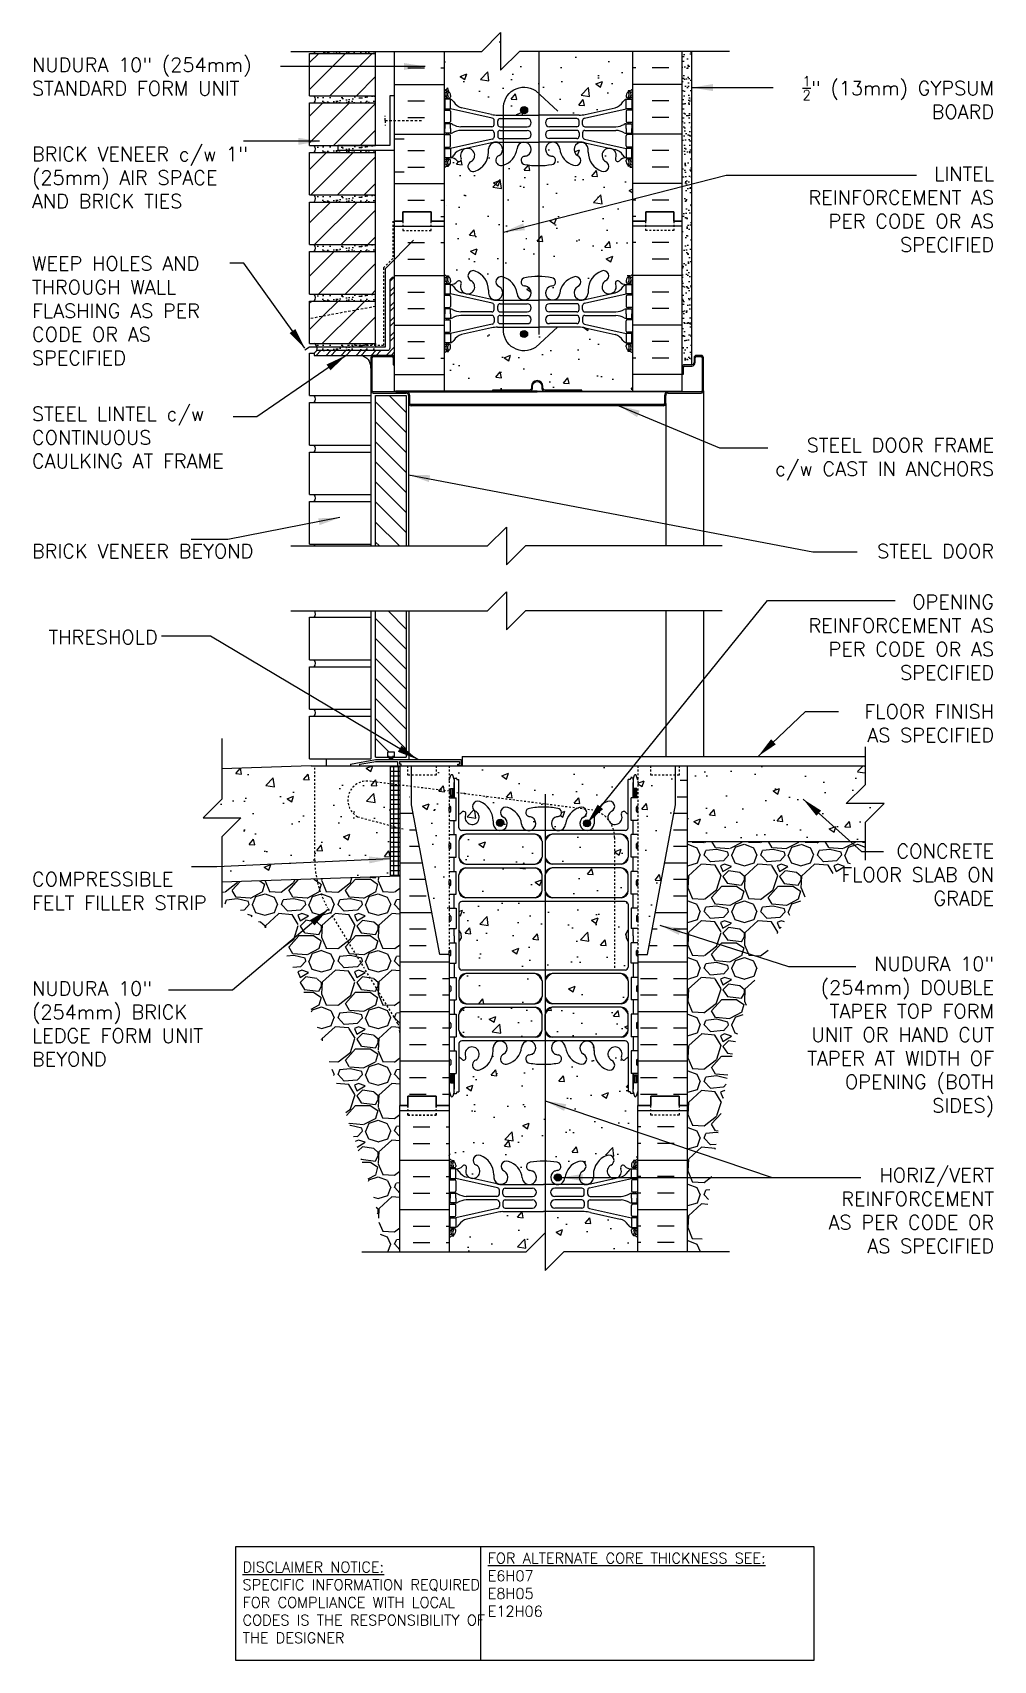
# Model space of a CAD drawing. Header units: inches. Extents: x 171.2 to 222.1, y 133.2 to 219.4.
import ezdxf
from ezdxf.enums import TextEntityAlignment as Align

# ---------------------------------------------------------------- set-up
doc = ezdxf.new("R2010")
doc.units = ezdxf.units.IN
doc.header["$LTSCALE"] = 0.5
doc.header["$MEASUREMENT"] = 0
doc.linetypes.add('DASHED2', pattern=[0.375, 0.25, -0.125])
doc.linetypes.add('HIDDEN2', pattern=[0.1875, 0.125, -0.0625])
for name, color, linetype in [('HATCH', 12, 'Continuous'), ('Hidden2', 12, 'HIDDEN2'), ('LINE18', 9, 'Continuous'), ('line25', 2, 'Continuous'), ('LINE3', 3, 'Continuous'), ('LINE50', 5, 'Continuous'), ('LINE65', 3, 'Continuous'), ('LINE9', 9, 'Continuous'), ('TEXT', 4, 'Continuous'), ('Web_Edge', 9, 'Continuous')]:
    doc.layers.add(name, color=color, linetype=linetype)
doc.styles.add('DIM', font='romans.shx', dxfattribs={"width": 0.7})
doc.styles.add('ROMANS', font='romans.shx', dxfattribs={"height": 0.75})
doc.styles.get("Standard").update_dxf_attribs({"font": 'romans.shx', "height": 0.75})
doc.dimstyles.new('ext_12', dxfattribs={"dimscale": 12, "dimtxt": 0.09375, "dimasz": 0.09375, "dimexe": 0.09375, "dimexo": 0.0625, "dimgap": 0.0625, "dimtad": 1, "dimdec": 1, "dimzin": 3, "dimdsep": 46, "dimlunit": 4, "dimtxsty": 'DIM', "dimcen": 0.09, "dimdle": 0.09375, "dimclrt": 4, "dimadec": 0, "dimazin": 0, "dimtfac": 1, "dimtdec": 1, "dimtmove": 2, "dimatfit": 3, "dimfxl": 1, "dimfrac": 2, "dimtolj": 1, "dimtzin": 0, "dimarcsym": 0})
pattern_1 = [(45, (69.1143, 24.7018), (-0.707107, 0.707107), [])]
pattern_2 = [(0, (-2736.5554, -289.1626), (0, 2.625), []), (0, (-2736.5554, -288.2876), (0, 2.625), [0.875, -0.875]), (0, (-2736.5554, -287.4126), (0, 2.625), [0.875, -0.875])]
pattern_3 = [(50, (0, 0), (3.5863, -0.31376), [0.375, -4.125]), (355, (0, 0), (-0.693757, 3.76096), [0.3, -3.3]), (100.4514, (0.299, -0.026), (2.892544, 3.4472), [0.3187, -3.50571]), (46.1842, (0, 1), (5.336207, -0.827596), [0.5625, -6.1875]), (96.6356, (0.4447, 0.931), (4.67331, 4.87059), [0.47805, -5.25857]), (351.1842, (0, 1), (4.67331, 4.87059), [0.45, -4.95]), (21, (0.5, 0.75), (2.984535, -2.013094), [0.375, -4.125]), (326, (0.5, 0.75), (1.216577, 3.62575), [0.3, -3.3]), (71.4514, (0.7487, 0.5822), (4.20111, 1.612656), [0.3187, -3.50571]), (37.5, (0, 0), (0.0607993, 1.6644693), [0, -3.26, 0, -3.35, 0, -3.3125]), (7.5, (0, 0), (1.315348, 1.972059), [0, -1.91, 0, -3.185, 0, -1.2625]), (327.5, (-1.115, 0), (2.669112, -0.1127744), [0, -1.25, 0, -3.9, 0, -5.175]), (317.5, (-1.615, 0), (2.91593, 0.500525), [0, -1.625, 0, -2.59, 0, -3.675])]

msp = doc.modelspace()

# ---------------------------------------------------------------- texts
at = {"layer": 'TEXT', "style": 'ROMANS'}
msp.add_text('THRESHOLD ', height=0.75, dxfattribs=at).set_placement((178.362, 187.414), align=Align.MIDDLE_RIGHT)
at = {"layer": 'TEXT', "char_height": 0.75, "style": 'ROMANS'}
for s, insert, width, attachment_point in [('NUDURA 10" (254mm) STANDARD FORM UNIT', (171.183, 217.119), 16.08776, 4), ('\\A1;{\\H0.7x;\\S1/2;}" (13mm) GYPSUM BOARD', (222.179, 217.134), 12.40385, 3), ('BRICK VENEER c/w 1" (25mm) AIR SPACE AND BRICK TIES', (171.183, 211.764), 12.54928, 4), ('LINTEL REINFORCEMENT AS PER CODE OR AS SPECIFIED', (222.179, 212.336), 12.20083, 3), ('WEEP HOLES AND THROUGH WALL FLASHING AS PER CODE OR AS SPECIFIED', (171.183, 204.71), 12.54928, 4), ('STEEL LINTEL c/w CONTINUOUS CAULKING AT FRAME', (171.183, 197.998), 12.54928, 4), ('STEEL DOOR FRAME\\Pc/w CAST IN ANCHORS', (222.179, 197.963), 12.20083, 3), ('BRICK VENEER BEYOND ', (171.183, 191.97), 11.453, 4), ('STEEL DOOR ', (222.179, 192.346), 12.20083, 3), ('OPENING REINFORCEMENT AS PER CODE OR AS SPECIFIED', (222.179, 189.66), 11.66204, 3), ('FLOOR FINISH AS SPECIFIED', (222.179, 183.853), 8.92326, 3), ('CONCRETE FLOOR SLAB ON GRADE', (222.179, 176.46), 8.92326, 3), ('COMPRESSIBLE FELT FILLER STRIP', (171.183, 173.971), 10.24833, 4), ('NUDURA 10" (254mm) DOUBLE TAPER TOP FORM UNIT OR HAND CUT TAPER AT WIDTH OF OPENING (BOTH SIDES)', (222.179, 170.482), 11.2322, 3), ('NUDURA 10" (254mm) BRICK LEDGE FORM UNIT BEYOND ', (171.183, 166.931), 11.94467, 4), ('HORIZ/VERT REINFORCEMENT AS PER CODE OR AS SPECIFIED', (222.179, 159.29), 9.76094, 3)]:
    msp.add_mtext(s, dxfattribs=dict(at, insert=insert, width=width, attachment_point=attachment_point))
at = {"layer": 'TEXT', "char_height": 0.5625, "attachment_point": 4}
for s, insert, width in [('{\\LFOR ALTERNATE CORE THICKNESS SEE:\\P}E6H07\\PE8H05\\PE12H06', (195.341, 137.217), 23.33295), ('{\\LDISCLAIMER NOTICE:}\\PSPECIFIC INFORMATION REQUIRED FOR COMPLIANCE WITH LOCAL CODES IS THE RESPONSIBILITY OF THE DESIGNER', (182.349, 136.277), 14.00235)]:
    msp.add_mtext(s, dxfattribs=dict(at, insert=insert, width=width))

# ---------------------------------------------------------------- hatches: boundary and pattern name
at = {"layer": 'HATCH'}
h = msp.add_hatch(dxfattribs=at)
h.set_pattern_fill('AR-CONC', color=256, scale=0.5)
h.set_pattern_definition(pattern_3)
h.paths.add_polyline_path([(202.792, 179.871), (202.892, 179.871), (202.892, 179.901, -0.414214), (202.942, 179.951), (203.068, 179.951), (203.117, 180.101, -0.6), (203.217, 180.101), (203.302, 179.841), (203.302, 180.6), (201.927, 180.6), (193.302, 180.6), (193.302, 179.841), (193.387, 180.101, -0.6), (193.487, 180.101), (193.535, 179.951), (193.662, 179.951, -0.414214), (193.712, 179.901), (193.712, 179.871), (193.812, 179.871), (193.812, 179.176), (200.139, 178.367, -0.016461), (200.204, 178.389, -0.317477), (200.516, 178.319), (200.84, 178.278, -0.046696), (201.109, 178.202, -0.181416), (201.687, 178.706, -1), (201.9, 178.195, 0.358893), (201.733, 177.748, -0.034884), (201.853, 177.577, 0.761134), (202.439, 178), (202.427, 178.022, -0.834375), (202.639, 178.147, 0.10894), (202.792, 178.034)])
h.paths.add_polyline_path([(201.109, 178.202, 0.046696), (200.84, 178.278), (200.516, 178.319, -0.518053), (200.417, 177.878, 1.661382), (200.978, 177.525), (200.978, 177.69, -0.12287)])
h.paths.add_polyline_path([(200.139, 178.367), (193.812, 179.176), (193.812, 178.034, 0.108933), (193.964, 178.147, -0.8344), (194.176, 178.022), (194.164, 178, 2.155404), (194.703, 178.195, -1), (194.916, 178.706, -0.311223), (195.625, 177.69), (195.625, 177.525, 1.661382), (196.186, 177.878, -1), (196.399, 178.389, -0.30095), (197.136, 177.516, 1.661382), (197.697, 177.869, 0.055617), (197.517, 177.915, -0.843243), (197.552, 178.347, -0.049932), (198.302, 178.411, -0.049932), (199.051, 178.347, -0.843243), (199.086, 177.915, 0.055617), (198.906, 177.869, 1.661382), (199.467, 177.516, -0.283087)])
h.paths.add_polyline_path([(193.302, 179.256), (191.302, 179.504), (191.302, 178.529), (192.802, 170.6), (193.302, 170.6)])
h.paths.add_polyline_path([(193.302, 180.6), (192.614, 180.6), (192.614, 180.1), (191.302, 180.1), (191.302, 179.504), (193.302, 179.256)])
h.paths.add_polyline_path([(205.302, 178.529), (205.302, 180.1), (203.989, 180.1), (203.989, 180.6), (203.302, 180.6), (203.302, 179.841), (203.302, 170.6), (203.802, 170.6)])
h.paths.add_polyline_path([(198.225, 176.607, 0.225652), (197.85, 176.982), (194.187, 176.982, 0.225652), (193.812, 176.607), (193.812, 175.766, 0.225652), (194.187, 175.391), (197.85, 175.391, 0.225652), (198.225, 175.766)])
h.paths.add_polyline_path([(198.225, 174.825, 0.225652), (197.85, 175.2), (194.187, 175.2, 0.225652), (193.812, 174.825), (193.812, 173.984, 0.225652), (194.187, 173.609), (197.85, 173.609, 0.225652), (198.225, 173.984)])
h.paths.add_polyline_path([(202.068, 175.2), (198.753, 175.2, 0.225652), (198.378, 174.825), (198.378, 173.984, 0.225652), (198.753, 173.609), (202.068, 173.609)])
h.paths.add_polyline_path([(202.792, 176.607, 0.225652), (202.417, 176.982), (202.058, 176.982, -0.029923), (202.068, 176.803), (202.068, 175.391), (202.417, 175.391, 0.225652), (202.792, 175.766)])
h.paths.add_polyline_path([(202.068, 176.803, 0.029923), (202.058, 176.982), (198.753, 176.982, 0.225652), (198.378, 176.607), (198.378, 175.766, 0.225652), (198.753, 175.391), (202.068, 175.391)])
h.paths.add_polyline_path([(202.792, 174.825, 0.225652), (202.417, 175.2), (202.068, 175.2), (202.068, 173.609), (202.417, 173.609, 0.225652), (202.792, 173.984)])
h.paths.add_polyline_path([(193.973, 173.422, 0.268156), (193.812, 173.274), (193.812, 171.912), (193.932, 171.712), (193.932, 171.6), (193.932, 171.488), (193.812, 171.288), (193.812, 169.926, 0.268156), (193.973, 169.778), (202.63, 169.778, 0.268138), (202.792, 169.926), (202.792, 171.288), (202.672, 171.488), (202.672, 171.6), (202.672, 171.712), (202.792, 171.912), (202.792, 173.274, 0.268138), (202.63, 173.422)])
h.paths.add_polyline_path([(198.225, 169.216, 0.225652), (197.85, 169.591), (194.187, 169.591, 0.225652), (193.812, 169.216), (193.812, 168.375, 0.225652), (194.187, 168), (197.85, 168, 0.225652), (198.225, 168.375)])
h.paths.add_polyline_path([(198.225, 167.434, 0.225652), (197.85, 167.809), (194.187, 167.809, 0.225652), (193.812, 167.434), (193.812, 166.593, 0.225652), (194.187, 166.218), (197.85, 166.218, 0.225652), (198.225, 166.593)])
h.paths.add_polyline_path([(202.792, 167.434, 0.225652), (202.417, 167.809), (198.753, 167.809, 0.225652), (198.378, 167.434), (198.378, 166.593, 0.225652), (198.753, 166.218), (202.417, 166.218, 0.225652), (202.792, 166.593)])
h.paths.add_polyline_path([(202.792, 169.216, 0.225652), (202.417, 169.591), (198.753, 169.591, 0.225652), (198.378, 169.216), (198.378, 168.375, 0.225652), (198.753, 168), (202.417, 168, 0.225652), (202.792, 168.375)])
h.paths.add_polyline_path([(203.302, 162.6), (203.302, 163.359), (203.223, 163.118, -0.725737), (203.117, 163.099), (203.068, 163.249), (202.942, 163.249, -0.414214), (202.892, 163.299), (202.892, 163.329), (202.792, 163.329), (202.792, 165.166, 0.108935), (202.639, 165.053, -0.8344), (202.427, 165.178), (202.439, 165.2, 2.155404), (201.9, 165.005, -1), (201.687, 164.494, -0.311223), (200.978, 165.51), (200.978, 165.675, 1.661382), (200.417, 165.322, -1), (200.204, 164.811, -0.30095), (199.467, 165.684, 1.661382), (198.906, 165.331, 0.055617), (199.086, 165.285, -0.843243), (199.051, 164.853, -0.049932), (198.302, 164.789, -0.049932), (197.552, 164.853, -0.843243), (197.517, 165.285, 0.055617), (197.697, 165.331, 1.661382), (197.136, 165.684, -0.30095), (196.399, 164.811, -1), (196.186, 165.322, 1.661382), (195.625, 165.675), (195.625, 165.53, -0.316114), (194.916, 164.494, -1), (194.703, 165.005, 2.155404), (194.164, 165.2), (194.176, 165.178, -0.834375), (193.964, 165.053, 0.108938), (193.812, 165.166), (193.812, 163.329), (193.712, 163.329), (193.712, 163.299, -0.414214), (193.662, 163.249), (193.535, 163.249), (193.493, 163.118, -0.725737), (193.387, 163.099), (193.302, 163.359), (193.302, 162.6), (193.302, 159.792, 0.088416), (193.448, 159.695), (193.538, 159.695), (193.538, 159.653, -0.249069), (193.648, 159.446), (193.648, 159.379, -0.414214), (193.585, 159.316), (193.538, 159.316), (193.538, 159.246), (193.643, 159.246, 0.231736), (194, 159.397, -0.8344), (194.212, 159.272), (194.2, 159.25, 2.155404), (194.739, 159.445, -1), (194.952, 159.956, -0.311223), (195.661, 158.94), (195.661, 158.775, 1.661382), (196.222, 159.128, -1), (196.435, 159.639, -0.30095), (197.172, 158.766, 1.661382), (197.733, 159.119, 0.055617), (197.553, 159.165, -0.843243), (197.588, 159.597, -0.047544), (198.302, 159.662, -0.047544), (199.015, 159.597, -0.843243), (199.05, 159.165, 0.055617), (198.87, 159.119, 1.661382), (199.432, 158.766, -0.30095), (200.168, 159.639, -1), (200.381, 159.128, 1.661382), (200.942, 158.775), (200.942, 158.92, -0.316114), (201.651, 159.956, -1), (201.864, 159.445, 2.155404), (202.403, 159.25), (202.391, 159.272, -0.834375), (202.603, 159.397, 0.23174), (202.961, 159.246), (203.066, 159.246), (203.066, 159.316), (203.018, 159.316, -0.414214), (202.956, 159.379), (202.956, 159.446, -0.249069), (203.066, 159.653), (203.066, 159.695), (203.156, 159.695, 0.08841), (203.302, 159.792)])
h.paths.add_polyline_path([(203.302, 155.6, 0.08841), (203.156, 155.697), (203.066, 155.697), (203.066, 155.739, -0.249069), (202.956, 155.946), (202.956, 156.014, -0.414214), (203.018, 156.076), (203.066, 156.076), (203.066, 156.146), (202.961, 156.146, -0.155529), (202.785, 156.28, 0.180914), (202.367, 156.592), (200.786, 156.945, 0.054974), (200.46, 156.981), (198.302, 156.981), (196.144, 156.981, 0.054974), (195.817, 156.945), (194.236, 156.592, 0.180914), (193.818, 156.28, -0.155529), (193.643, 156.146), (193.538, 156.146), (193.538, 156.076), (193.585, 156.076, -0.414214), (193.648, 156.014), (193.648, 155.946, -0.249069), (193.538, 155.739), (193.538, 155.697), (193.448, 155.697, 0.088416), (193.302, 155.6), (193.302, 154.855), (197.383, 154.855), (198.383, 155.855), (198.383, 153.855), (199.383, 154.855), (203.302, 154.855)])
h.paths.add_polyline_path([(203.026, 202.459, 0.08841), (202.88, 202.557), (202.79, 202.557), (202.79, 202.598, -0.249069), (202.68, 202.806), (202.68, 202.873, -0.414214), (202.742, 202.936), (202.79, 202.936), (202.79, 203.006), (202.685, 203.006, -0.155529), (202.509, 203.14, 0.180914), (202.091, 203.451), (200.51, 203.804, 0.054974), (200.184, 203.84), (198.026, 203.84), (195.868, 203.84, 0.054974), (195.541, 203.804), (193.96, 203.451, 0.180914), (193.542, 203.14, -0.155529), (193.367, 203.006), (193.262, 203.006), (193.262, 202.936), (193.309, 202.936, -0.414214), (193.372, 202.873), (193.372, 202.806, -0.249069), (193.262, 202.598), (193.262, 202.557), (193.172, 202.557, 0.088416), (193.026, 202.459), (193.026, 200.459), (195.588, 200.459), (195.588, 200.509), (197.538, 200.509, 0.414214), (197.663, 200.634), (197.663, 200.709, -1), (198.263, 200.709), (198.263, 200.634, 0.414214), (198.388, 200.509), (200.338, 200.509), (200.338, 200.459), (203.026, 200.459)])
h.paths.add_polyline_path([(203.026, 209.459), (203.026, 212.267, 0.08841), (202.88, 212.364), (202.79, 212.364), (202.79, 212.406, -0.249069), (202.68, 212.613), (202.68, 212.681, -0.414214), (202.742, 212.743), (202.79, 212.743), (202.79, 212.813), (202.685, 212.813, 0.231736), (202.327, 212.662, -0.8344), (202.115, 212.788), (202.127, 212.809, 2.155404), (201.589, 212.615, -1), (201.375, 212.104, -0.311223), (200.666, 213.12), (200.667, 213.285, 1.661382), (200.105, 212.932, -1), (199.892, 212.421, -0.30095), (199.156, 213.293, 1.661382), (198.595, 212.94, 0.055617), (198.774, 212.895, -0.843243), (198.739, 212.462, -0.047544), (198.026, 212.398, -0.047544), (197.312, 212.462, -0.843243), (197.278, 212.895, 0.055617), (197.457, 212.94, 1.661382), (196.896, 213.293, -0.30095), (196.159, 212.421, -1), (195.946, 212.932, 1.661382), (195.385, 213.285), (195.385, 213.12, -0.311223), (194.676, 212.104, -1), (194.463, 212.615, 2.155404), (193.924, 212.809), (193.936, 212.788, -0.834375), (193.724, 212.662, 0.23174), (193.367, 212.813), (193.262, 212.813), (193.262, 212.743), (193.309, 212.743, -0.414214), (193.372, 212.681), (193.372, 212.613, -0.249069), (193.262, 212.406), (193.262, 212.364), (193.172, 212.364, 0.088416), (193.026, 212.267), (193.026, 209.459), (193.026, 206.652, 0.088416), (193.172, 206.554), (193.262, 206.554), (193.262, 206.513, -0.249069), (193.372, 206.306), (193.372, 206.238, -0.414214), (193.309, 206.176), (193.262, 206.176), (193.262, 206.106), (193.367, 206.106, 0.231736), (193.724, 206.257, -0.8344), (193.936, 206.131), (193.924, 206.11, 2.155404), (194.463, 206.304, -1), (194.676, 206.815, -0.311223), (195.385, 205.799), (195.385, 205.634, 1.661382), (195.946, 205.987, -1), (196.159, 206.498, -0.30095), (196.896, 205.626, 1.661382), (197.457, 205.979, 0.055617), (197.278, 206.024, -0.843243), (197.312, 206.456, -0.047544), (198.026, 206.521, -0.047544), (198.739, 206.456, -0.843243), (198.774, 206.024, 0.055617), (198.595, 205.979, 1.661382), (199.156, 205.626, -0.30095), (199.892, 206.498, -1), (200.105, 205.987, 1.661382), (200.667, 205.634), (200.666, 205.799, -0.311223), (201.375, 206.815, -1), (201.589, 206.304, 2.155404), (202.127, 206.11), (202.115, 206.131, -0.834375), (202.327, 206.257, 0.23174), (202.685, 206.106), (202.79, 206.106), (202.79, 206.176), (202.742, 206.176, -0.414214), (202.68, 206.238), (202.68, 206.306, -0.249069), (202.79, 206.513), (202.79, 206.554), (202.88, 206.554, 0.08841), (203.026, 206.652)])
h.paths.add_polyline_path([(202.509, 215.779, -0.155529), (202.685, 215.913), (202.79, 215.913), (202.79, 215.983), (202.742, 215.983, -0.414214), (202.68, 216.046), (202.68, 216.113, -0.249069), (202.79, 216.32), (202.79, 216.362), (202.88, 216.362, 0.08841), (203.026, 216.459), (203.026, 218.45), (197.026, 218.45), (196.026, 217.45), (196.026, 219.45), (195.026, 218.45), (193.026, 218.45), (193.026, 216.459, 0.088416), (193.172, 216.362), (193.262, 216.362), (193.262, 216.32, -0.249069), (193.372, 216.113), (193.372, 216.046, -0.414214), (193.309, 215.983), (193.262, 215.983), (193.262, 215.913), (193.367, 215.913, -0.155529), (193.542, 215.779, 0.180914), (193.96, 215.468), (195.541, 215.115, 0.054974), (195.868, 215.079), (198.026, 215.079), (200.184, 215.079, 0.054974), (200.51, 215.115), (202.091, 215.468, 0.180914)])
h = msp.add_hatch(dxfattribs=at)
h.set_pattern_fill('ANSI31', color=256, scale=8, style=0)
h.set_pattern_definition(pattern_1)
h.paths.add_polyline_path([(189.401, 216.097), (189.401, 218.347), (185.901, 218.347), (185.901, 216.097)])
h = msp.add_hatch(dxfattribs=at)
h.set_pattern_fill('AR-SAND', color=256, scale=0.25, style=0)
h.set_pattern_definition([(37.5, (69.11427, 37.82677), (-0.01574834, 0.48170594), [0, -0.38, 0, -0.425, 0, -0.40625]), (7.5, (69.11427, 37.8268), (0.4424442, 0.7055365), [0, -0.205, 0, -0.3425, 0, -0.13125]), (327.5, (68.80677, 37.82677), (0.7785355, 0.0014148), [0, -0.125, 0, -0.45, 0, -0.5875]), (317.5, (68.8068, 37.8268), (0.7515317, 0.2194189), [0, -0.0625, 0, -0.295, 0, -0.3375])])
edge = h.paths.add_edge_path()
edge.add_line((189.401, 218.45), (186.199, 218.45))
edge.add_arc((185.886, 218.534), 0.324, 324.6944, 344.90024, ccw=False)
edge.add_line((186.151, 218.347), (189.401, 218.347))
edge.add_line((189.401, 218.347), (189.401, 218.45))
h = msp.add_hatch(dxfattribs=at)
h.set_pattern_fill('AR-SAND', color=256, scale=0.25, style=0)
h.set_pattern_definition([(37.5, (73.11427, 22.81427), (-0.01574834, 0.48170594), [0, -0.38, 0, -0.425, 0, -0.40625]), (7.5, (73.11427, 22.8143), (0.4424442, 0.7055365), [0, -0.205, 0, -0.3425, 0, -0.13125]), (327.5, (72.80677, 22.81427), (0.7785355, 0.0014148), [0, -0.125, 0, -0.45, 0, -0.5875]), (317.5, (72.8068, 22.8143), (0.7515317, 0.2194189), [0, -0.0625, 0, -0.295, 0, -0.3375])])
h.paths.add_polyline_path([(206.151, 214.104), (205.651, 213.821), (205.651, 209.459), (205.651, 201.722, -0.414214), (205.776, 201.847), (206.151, 201.847)])
h.paths.add_polyline_path([(206.151, 214.714), (205.651, 214.714), (205.651, 213.821), (206.151, 214.104)])
h.paths.add_polyline_path([(206.151, 218.45), (205.651, 218.45), (205.651, 214.714), (206.151, 214.714)])
h = msp.add_hatch(dxfattribs=at)
h.set_pattern_fill('ANSI31', color=256, scale=8, style=0)
h.set_pattern_definition(pattern_1)
h.paths.add_polyline_path([(185.901, 213.472), (189.401, 213.472), (189.401, 215.722), (185.901, 215.722)])
h = msp.add_hatch(dxfattribs=at)
h.set_pattern_fill('AR-SAND', color=256, scale=0.25, style=0)
h.set_pattern_definition([(37.5, (69.11427, 35.20177), (-0.01574834, 0.48170594), [0, -0.38, 0, -0.425, 0, -0.40625]), (7.5, (69.11427, 35.2018), (0.4424442, 0.7055365), [0, -0.205, 0, -0.3425, 0, -0.13125]), (327.5, (68.80677, 35.20177), (0.7785355, 0.0014148), [0, -0.125, 0, -0.45, 0, -0.5875]), (317.5, (68.8068, 35.2018), (0.7515317, 0.2194189), [0, -0.0625, 0, -0.295, 0, -0.3375])])
h.paths.add_polyline_path([(189.401, 216.097), (186.151, 216.097, -0.318233), (186.151, 215.722), (189.401, 215.722)])
h = msp.add_hatch(dxfattribs=at)
h.set_pattern_fill('ANSI31', color=256, scale=8, style=0)
h.set_pattern_definition(pattern_1)
h.paths.add_polyline_path([(189.401, 210.847), (189.401, 213.097), (185.901, 213.097), (185.901, 210.847)])
h = msp.add_hatch(dxfattribs=at)
h.set_pattern_fill('AR-SAND', color=256, scale=0.25, style=0)
h.set_pattern_definition([(37.5, (69.11427, 32.57677), (-0.01574834, 0.48170594), [0, -0.38, 0, -0.425, 0, -0.40625]), (7.5, (69.11427, 32.5768), (0.4424442, 0.7055365), [0, -0.205, 0, -0.3425, 0, -0.13125]), (327.5, (68.80677, 32.57677), (0.7785355, 0.0014148), [0, -0.125, 0, -0.45, 0, -0.5875]), (317.5, (68.8068, 32.5768), (0.7515317, 0.2194189), [0, -0.0625, 0, -0.295, 0, -0.3375])])
h.paths.add_polyline_path([(189.401, 213.472), (186.151, 213.472, -0.318233), (186.151, 213.097), (189.401, 213.097)])
h = msp.add_hatch(dxfattribs=at)
h.set_pattern_fill('ANSI31', color=256, scale=8, style=0)
h.set_pattern_definition(pattern_1)
h.paths.add_polyline_path([(189.401, 208.222), (189.401, 210.472), (185.901, 210.472), (185.901, 208.222)])
h = msp.add_hatch(dxfattribs=at)
h.set_pattern_fill('AR-SAND', color=256, scale=0.25, style=0)
h.set_pattern_definition([(37.5, (69.11427, 29.95177), (-0.01574834, 0.48170594), [0, -0.38, 0, -0.425, 0, -0.40625]), (7.5, (69.11427, 29.9518), (0.4424442, 0.7055365), [0, -0.205, 0, -0.3425, 0, -0.13125]), (327.5, (68.80677, 29.95177), (0.7785355, 0.0014148), [0, -0.125, 0, -0.45, 0, -0.5875]), (317.5, (68.8068, 29.9518), (0.7515317, 0.2194189), [0, -0.0625, 0, -0.295, 0, -0.3375])])
h.paths.add_polyline_path([(189.401, 210.847), (186.151, 210.847, -0.318233), (186.151, 210.472), (189.401, 210.472)])
h = msp.add_hatch(dxfattribs=at)
h.set_pattern_fill('AR-SAND', color=256, scale=0.25, style=0)
h.set_pattern_definition([(37.5, (69.11427, 27.32677), (-0.01574834, 0.48170594), [0, -0.38, 0, -0.425, 0, -0.40625]), (7.5, (69.11427, 27.3268), (0.4424442, 0.7055365), [0, -0.205, 0, -0.3425, 0, -0.13125]), (327.5, (68.80677, 27.32677), (0.7785355, 0.0014148), [0, -0.125, 0, -0.45, 0, -0.5875]), (317.5, (68.8068, 27.3268), (0.7515317, 0.2194189), [0, -0.0625, 0, -0.295, 0, -0.3375])])
h.paths.add_polyline_path([(189.401, 208.222), (186.151, 208.222, -0.318233), (186.151, 207.847), (189.401, 207.847)])
h = msp.add_hatch(dxfattribs=at)
h.set_pattern_fill('ANSI31', color=256, scale=8, style=0)
h.set_pattern_definition(pattern_1)
h.paths.add_polyline_path([(185.901, 205.597), (189.401, 205.597), (189.401, 207.847), (185.901, 207.847)])
h = msp.add_hatch(dxfattribs=at)
h.set_pattern_fill('ANSI32', color=256, scale=1.5, style=0)
h.set_pattern_definition([(45, (275.76015, 47.91336), (-0.3977476, 0.3977476), []), (45, (276.0253, 47.91336), (-0.3977476, 0.3977476), [])])
h.paths.add_polyline_path([(190.401, 202.347), (190.401, 206.472), (190.276, 206.472), (190.151, 206.347), (190.151, 202.722, -0.414214), (190.026, 202.597), (186.276, 202.597), (186.151, 202.472), (186.151, 202.347)])
h = msp.add_hatch(dxfattribs=at)
h.set_pattern_fill('AR-SAND', color=256, scale=0.25, style=0)
h.set_pattern_definition([(37.5, (69.11427, 24.70177), (-0.01574834, 0.48170594), [0, -0.38, 0, -0.425, 0, -0.40625]), (7.5, (69.11427, 24.7018), (0.4424442, 0.7055365), [0, -0.205, 0, -0.3425, 0, -0.13125]), (327.5, (68.80677, 24.70177), (0.7785355, 0.0014148), [0, -0.125, 0, -0.45, 0, -0.5875]), (317.5, (68.8068, 24.7018), (0.7515317, 0.2194189), [0, -0.0625, 0, -0.295, 0, -0.3375])])
h.paths.add_polyline_path([(189.401, 205.222), (189.401, 205.597), (186.151, 205.597, -0.318233), (186.151, 205.222)])
h = msp.add_hatch(dxfattribs=at)
h.set_pattern_fill('ANSI31', color=256, scale=8, style=0)
h.set_pattern_definition(pattern_1)
h.paths.add_polyline_path([(185.901, 204.29), (189.401, 204.938), (189.401, 205.222), (185.901, 205.222)])
h = msp.add_hatch(dxfattribs=at)
h.set_pattern_fill('ANSI31', color=256, scale=8, style=0)
h.set_pattern_definition(pattern_1)
h.paths.add_polyline_path([(185.901, 204.29), (185.901, 202.972), (189.401, 202.972), (189.401, 204.938)])
h = msp.add_hatch(dxfattribs=at)
h.set_pattern_fill('AR-SAND', color=256, scale=0.25, style=0)
h.set_pattern_definition([(37.5, (69.11427, 22.07677), (-0.01574834, 0.48170594), [0, -0.38, 0, -0.425, 0, -0.40625]), (7.5, (69.11427, 22.0768), (0.4424442, 0.7055365), [0, -0.205, 0, -0.3425, 0, -0.13125]), (327.5, (68.80677, 22.07677), (0.7785355, 0.0014148), [0, -0.125, 0, -0.45, 0, -0.5875]), (317.5, (68.8068, 22.0768), (0.7515317, 0.2194189), [0, -0.0625, 0, -0.295, 0, -0.3375])])
h.paths.add_polyline_path([(189.401, 202.972), (186.151, 202.972, -0.318233), (186.151, 202.597), (189.401, 202.597)])
h = msp.add_hatch(dxfattribs=at)
h.set_pattern_fill('ANSI31', color=256, scale=6, style=0)
h.set_pattern_definition([(135, (311.31505, 22.8143), (0.53033, 0.53033), [])])
h.paths.add_polyline_path([(191.027, 192.248), (189.402, 192.248), (189.402, 200.222), (191.027, 200.222)])
h = msp.add_hatch(dxfattribs=at)
h.set_pattern_fill('ANSI31', color=256, scale=6, style=0)
h.set_pattern_definition([(135, (311.31505, 25.1282), (0.53033, 0.53033), [])])
h.paths.add_polyline_path([(189.402, 188.811), (191.027, 188.811), (191.027, 181.056), (190.295, 181.056), (190.295, 181.098), (190.376, 181.098), (190.376, 181.339), (190.054, 181.339), (190.054, 181.098), (190.125, 181.098), (190.125, 181.056), (189.402, 181.056)])
h = msp.add_hatch(dxfattribs=at)
h.set_pattern_fill('AR-CONC', color=256, scale=0.5)
h.set_pattern_definition(pattern_3)
h.paths.add_polyline_path([(216.348, 178.6), (214.348, 178.6), (215.348, 179.6), (215.348, 180.6), (205.927, 180.6), (205.927, 176.599), (215.348, 176.6), (215.348, 177.6)])
h.paths.add_polyline_path([(190.177, 177.439), (188.447, 177.902, -0.873175), (189.184, 179.768), (190.177, 179.644), (190.177, 180.6), (187.177, 180.6), (186.177, 180.6), (186.177, 175.6, 0.050065), (186.276, 174.606), (190.177, 174.735)])
h.paths.add_polyline_path([(186.177, 180.6), (185.989, 180.6), (181.255, 180.444), (181.255, 178.84), (180.255, 177.84), (182.255, 177.84), (181.255, 176.84), (181.255, 174.441), (186.276, 174.606, -0.050065), (186.177, 175.6)])
h.paths.add_polyline_path([(190.177, 179.644), (189.184, 179.768, 0.873175), (188.447, 177.902), (190.177, 177.439)], flags=17)
h = msp.add_hatch(dxfattribs=at)
h.set_pattern_fill('NET', color=256, scale=2, style=0)
h.set_pattern_definition([(0, (69.11427, 22.81427), (0, 0.25), []), (90, (69.11427, 22.81427), (-0.25, 2e-17), [])])
h.paths.add_polyline_path([(190.677, 177.305), (190.177, 177.439), (190.177, 174.735), (190.677, 174.751)])
h.paths.add_polyline_path([(190.677, 179.501), (190.177, 179.59), (190.177, 177.439), (190.677, 177.305)])
h.paths.add_polyline_path([(190.677, 180.6), (190.177, 180.6), (190.177, 179.59), (190.677, 179.501)])
h = msp.add_hatch(dxfattribs=at)
h.set_pattern_fill('INSUL', color=256, scale=7, style=0)
h.set_pattern_definition(pattern_2)
edge = h.paths.add_edge_path()
edge.add_line((193.302, 170.6), (192.802, 170.6))
edge.add_line((192.802, 170.6), (191.052, 179.85))
edge.add_line((191.052, 179.85), (191.052, 180.6))
edge.add_line((191.052, 180.6), (190.677, 180.6))
edge.add_line((190.677, 180.6), (190.677, 162.6))
edge.add_line((190.677, 162.6), (191.114, 162.6))
edge.add_line((191.114, 162.6), (191.114, 163.1))
edge.add_line((191.114, 163.1), (192.614, 163.1))
edge.add_line((192.614, 163.1), (192.614, 162.6))
edge.add_line((192.614, 162.6), (193.052, 162.6))
edge.add_line((193.302, 170.6), (193.302, 162.6))
h = msp.add_hatch(dxfattribs=at)
h.set_pattern_fill('INSUL', color=256, scale=7, style=0)
h.set_pattern_definition(pattern_2)
edge = h.paths.add_edge_path()
edge.add_line((203.302, 170.6), (203.802, 170.6))
edge.add_line((203.802, 170.6), (205.552, 179.85))
edge.add_line((205.552, 179.85), (205.552, 180.6))
edge.add_line((205.552, 180.6), (205.927, 180.6))
edge.add_line((205.927, 180.6), (205.927, 162.6))
edge.add_line((205.927, 162.6), (205.489, 162.6))
edge.add_line((205.489, 162.6), (205.489, 163.1))
edge.add_line((205.489, 163.1), (203.989, 163.1))
edge.add_line((203.989, 163.1), (203.989, 162.6))
edge.add_line((203.989, 162.6), (203.552, 162.6))
edge.add_line((203.302, 170.6), (203.302, 162.6))
h = msp.add_hatch(dxfattribs=at)
h.set_pattern_fill('GRAVEL', color=256, scale=3, style=0)
h.set_pattern_definition([(228.0128, (208.08658, 157.8549), (-23.9999947, -27.000004), [0.40361, -39.95726]), (184.9697, (207.81658, 157.55491), (36.00000315, 2.9999739), [0.6926, -68.56777]), (132.5104, (207.12658, 157.4949), (29.9999722, -33.000026), [0.48836, -48.3481]), (267.2737, (205.95658, 156.74491), (2.99998805, 60.0000009), [0.63071, -62.44067]), (292.8337, (205.92658, 156.1149), (-15.0000297, 35.9999892), [0.61847, -61.22812]), (357.2737, (206.16658, 155.54491), (-60.0000009, 2.99998805), [0.63071, -62.44067]), (37.6942, (206.79658, 155.51491), (-39.00002204, -29.9999712), [0.83409, -82.57455]), (72.2553, (207.45658, 156.02491), (21.0000323, 65.9999887), [0.78746, -77.95896]), (121.4296, (207.69658, 156.77491), (-24.0000247, 38.9999851), [0.63285, -62.65222]), (175.2364, (207.36658, 157.3149), (33.0000028, -2.9999746), [0.7225, -35.40229]), (222.3974, (206.64658, 157.37491), (-36.00002205, -32.99997625), [0.934344, -92.500125]), (138.8141, (208.92658, 156.7149), (-21.000009, 17.999992), [0.3189, -31.57153]), (171.4692, (208.68658, 156.9249), (38.9999949, -6.0000237), [0.60671, -60.06453]), (225, (208.0866, 157.015), (-3e-16, -3), [0.42426, -3.81838]), (203.1986, (207.87658, 157.3749), (14.999999, 6.000004), [0.22847, -22.61885]), (291.8014, (207.6666, 157.2849), (-3, 9.000001), [0.3231, -15.83239]), (30.9638, (207.7866, 156.9849), (8.999994, 6.000007), [0.52479, -16.96807]), (161.565, (208.2366, 157.2549), (6, -2.999995), [0.37947, -9.10736]), (16.3895, (205.92658, 157.2849), (30.0000066, 8.9999781), [0.5316, -52.62853]), (70.3462, (206.43658, 157.4349), (-11.9999857, -33.0000064), [0.44598, -44.15222]), (293.1986, (208.23658, 157.8549), (-6.000004, 14.999999), [0.45694, -22.39037]), (343.6105, (208.41658, 157.4349), (-30.0000066, 8.9999781), [0.5316, -52.62853]), (339.444, (205.92658, 155.4249), (-15.0000055, 5.999988), [0.51264, -25.11937]), (294.7751, (206.40658, 155.2449), (-14.9999766, 33.0000103), [0.42953, -42.52393]), (66.8014, (208.26658, 154.8549), (6.000004, 14.999999), [0.45694, -22.39037]), (17.354, (208.44658, 155.2749), (-39.000006, -11.9999835), [0.50289, -49.78627]), (69.444, (206.79658, 154.8549), (-5.999988, -15.0000055), [0.25632, -25.3757]), (101.31, (208.0866, 154.8549), (-2.999993, 12.000002), [0.15297, -15.14409]), (165.9638, (208.0566, 155.0049), (9.000002, -2.999994), [0.61847, -11.75085]), (186.009, (207.45658, 155.1549), (29.9999993, 2.999998), [0.57315, -56.74177]), (303.69, (207.7866, 156.7149), (-3.000004, 6), [0.43267, -10.384]), (353.1572, (208.02658, 156.35491), (50.9999981, -6.000024), [0.75538, -74.78269]), (60.9454, (208.77658, 156.2649), (-12, -21.000001), [0.30887, -30.57802]), (90, (208.9266, 156.535), (-3, 3), [0.18, -2.82]), (120.2564, (207.39658, 155.2449), (11.9999847, -21.0000074), [0.41677, -41.26056]), (48.0128, (207.18658, 155.6049), (23.9999947, 27.000004), [0.80722, -39.55366]), (0, (207.7266, 156.205), (3, 3), [0.78, -2.22]), (325.3048, (208.50658, 156.2049), (-29.9999828, 21.0000258), [0.47434, -46.95982]), (254.0546, (208.89658, 155.9349), (-3, -12), [0.4368, -21.40352]), (207.646, (208.77658, 155.51491), (-56.9999874, -30.00002314), [0.711195, -70.40842]), (175.4261, (208.14658, 155.18491), (-39.0000017, 2.9999844), [0.7524, -74.48722])])
edge = h.paths.add_edge_path()
edge.add_line((205.927, 176.599), (205.927, 162.6))
edge.add_line((205.927, 162.6), (205.927, 154.855))
edge.add_line((205.927, 154.855), (206.601, 154.855))
edge.add_spline(control_points=[(206.601, 154.855), (206.709, 155.5), (207.47, 160.105), (208.079, 167.028), (211.665, 173.927), (214.553, 175.427), (215.348, 175.84)], knot_values=[0, 0, 0, 0, 1.962014, 13.999792, 21.004381, 23.66399, 23.66399, 23.66399, 23.66399], degree=3, periodic=0)
edge.add_line((215.348, 175.84), (215.348, 176.6))
edge.add_line((215.348, 176.6), (205.927, 176.599))
h = msp.add_hatch(dxfattribs=at)
h.set_pattern_fill('GRAVEL', color=256, scale=3, style=0)
h.set_pattern_definition([(228.0128, (113.67837, 50.23485), (-23.9999947, -27.00000402), [0.40361, -39.957264]), (184.9697, (113.40837, 49.93485), (36.00000315, 2.99997392), [0.692604, -68.567775]), (132.5104, (112.71837, 49.87485), (29.99997216, -33.00002602), [0.488364, -48.348096]), (267.2737, (111.54837, 49.12485), (2.99998805, 60.00000088), [0.630714, -62.440674]), (292.8337, (111.51837, 48.49485), (-15.00002972, 35.99998924), [0.618465, -61.22812]), (357.2737, (111.75837, 47.92485), (-60.00000088, 2.99998805), [0.630714, -62.440674]), (37.6942, (112.38837, 47.89485), (-39.00002204, -29.999971215), [0.834087, -82.574547]), (72.2553, (113.04837, 48.40485), (21.00003229, 65.99998869), [0.787464, -77.958963]), (121.4296, (113.28837, 49.15485), (-24.0000247, 38.99998511), [0.63285, -62.65222]), (175.2364, (112.95837, 49.69485), (33.00000284, -2.9999746), [0.722496, -35.40229]), (222.3974, (112.23837, 49.75485), (-36.000022053, -32.999976246), [0.934344, -92.500125]), (138.8141, (114.51837, 49.09485), (-21.00000884, 17.99999194), [0.318903, -31.57153]), (171.4692, (114.27837, 49.30485), (38.99999485, -6.00002373), [0.60671, -60.064533]), (225, (113.6784, 49.3948), (-3e-16, -3), [0.424263, -3.818376]), (203.1986, (113.46837, 49.75485), (14.9999992, 6.000004), [0.228474, -22.618845]), (291.8014, (113.25837, 49.66485), (-2.9999997, 9.0000008), [0.32311, -15.832386]), (30.9638, (113.37837, 49.36485), (8.999994, 6.0000075), [0.524787, -16.96807]), (161.5651, (113.8284, 49.6348), (6.000001, -2.999995), [0.379473, -9.10736]), (16.3895, (111.51837, 49.66485), (30.0000066, 8.99997813), [0.5316, -52.628535]), (70.3462, (112.02837, 49.81485), (-11.99998574, -33.0000064), [0.445983, -44.152224]), (293.1986, (113.82837, 50.23485), (-6.000004, 14.9999992), [0.456945, -22.390374]), (343.6105, (114.00837, 49.81485), (-30.0000066, 8.99997813), [0.5316, -52.628535]), (339.444, (111.51837, 47.80485), (-15.0000055, 5.999988), [0.51264, -25.11937]), (294.7751, (111.99837, 47.62485), (-14.99997657, 33.00001027), [0.429534, -42.52393]), (66.8014, (113.85837, 47.23485), (6.000004, 14.9999992), [0.456945, -22.390374]), (17.354, (114.03837, 47.65485), (-39.00000606, -11.9999835), [0.502893, -49.78627]), (69.444, (112.38837, 47.23485), (-5.999988, -15.0000055), [0.25632, -25.37569]), (101.3099, (113.67837, 47.23485), (-2.999993, 12.0000023), [0.15297, -15.144087]), (165.9638, (113.6484, 47.38485), (9.0000016, -2.999994), [0.618465, -11.75085]), (186.009, (113.04837, 47.53485), (29.99999925, 2.99999795), [0.57315, -56.74177]), (303.6901, (113.3784, 49.09485), (-3.000004, 5.9999987), [0.432666, -10.383987]), (353.1572, (113.61837, 48.73485), (50.9999981, -6.00002399), [0.75538, -74.78269]), (60.9454, (114.36837, 48.64485), (-12.0000001, -21.00000115), [0.30887, -30.57802]), (90, (114.5184, 48.9148), (-3, 3), [0.18, -2.82]), (120.2564, (112.98837, 47.62485), (11.99998466, -21.00000737), [0.41677, -41.26056]), (48.0128, (112.77837, 47.98485), (23.9999947, 27.00000402), [0.807216, -39.553656]), (0, (113.3184, 48.5848), (3, 3), [0.78, -2.22]), (325.3048, (114.09837, 48.58485), (-29.99998278, 21.00002583), [0.47434, -46.95982]), (254.0546, (114.48837, 48.31485), (-2.9999997, -12.0000004), [0.436806, -21.403524]), (207.646, (114.36837, 47.89485), (-56.99998742, -30.00002314), [0.711195, -70.40842]), (175.4261, (113.73837, 47.56485), (-39.000001675, 2.9999844), [0.752397, -74.48722])])
edge = h.paths.add_edge_path()
edge.add_spline(control_points=[(181.255, 173.358), (181.801, 173.137), (184.03, 172.237), (186.475, 166.871), (188.022, 161.283), (189.682, 156.829), (189.637, 155.204), (189.628, 154.855)], knot_values=[0, 0, 0, 0, 1.73908, 7.096838, 16.122151, 19.936923, 20.981761, 20.981761, 20.981761, 20.981761], degree=3, periodic=0)
edge.add_line((189.628, 154.855), (190.677, 154.855))
edge.add_line((190.677, 154.855), (190.677, 166.798))
edge.add_line((190.677, 166.798), (190.677, 174.751))
edge.add_line((190.677, 174.751), (186.276, 174.606))
edge.add_line((186.276, 174.606), (181.255, 174.441))
edge.add_line((181.255, 174.441), (181.255, 173.358))
h = msp.add_hatch(dxfattribs=at)
h.set_pattern_fill('INSUL', color=256, scale=7, style=0)
h.set_pattern_definition([(0, (-2732.86, -252.4095), (0, 2.625), []), (0, (-2732.86, -251.5345), (0, 2.625), [0.875, -0.875]), (0, (-2732.86, -250.6595), (0, 2.625), [0.875, -0.875])])
h.paths.add_polyline_path([(190.677, 154.855), (193.302, 154.855), (193.302, 162.6), (192.614, 162.6), (192.614, 163.1), (191.114, 163.1), (191.114, 162.6), (190.677, 162.6)])
h = msp.add_hatch(dxfattribs=at)
h.set_pattern_fill('INSUL', color=256, scale=7, style=0)
h.set_pattern_definition([(180, (3129.4632, -252.4095), (0, 2.625), []), (180, (3129.4632, -251.5345), (0, 2.625), [0.875, -0.875]), (180, (3129.4632, -250.6595), (0, 2.625), [0.875, -0.875])])
h.paths.add_polyline_path([(203.302, 154.855), (205.927, 154.855), (205.927, 162.6), (205.489, 162.6), (205.489, 163.1), (203.989, 163.1), (203.989, 162.6), (203.302, 162.6)])
at = {"layer": 'LINE3'}
for points in [[(196.186, 177.583, 1), (195.811, 177.583, 1)], [(195.811, 177.583, 1), (196.186, 177.583, 1)], [(200.792, 177.553, 1), (200.417, 177.553, 1)], [(200.417, 177.553, 1), (200.792, 177.553, 1)], [(199.245, 158.794, 1), (198.87, 158.794, 1)], [(198.87, 158.794, 1), (199.245, 158.794, 1)]]:
    msp.add_hatch(color=256, dxfattribs=at).paths.add_polyline_path(points)
at = {"layer": 'LINE65'}
for points in [[(197.457, 215.338, 1), (197.082, 215.338, 1)], [(197.457, 203.481, 1), (197.082, 203.481, 1)]]:
    msp.add_hatch(color=256, dxfattribs=at).paths.add_polyline_path(points)

# ---------------------------------------------------------------- linework, layer by layer
at = {"layer": 'HATCH'}
for p, q in [((191.114, 218.45), (191.989, 218.45)), ((192.864, 218.45), (193.026, 218.45)), ((203.187, 218.45), (203.026, 218.45)), ((204.937, 218.45), (204.062, 218.45)), ((191.114, 217.575), (191.989, 217.575)), ((192.864, 217.575), (193.026, 217.575)), ((203.187, 217.575), (203.026, 217.575)), ((204.937, 217.575), (204.062, 217.575)), ((190.401, 216.7), (193.026, 216.7)), ((205.651, 216.7), (203.026, 216.7)), ((191.114, 215.825), (191.989, 215.825)), ((204.937, 215.825), (204.062, 215.825)), ((191.114, 214.95), (191.989, 214.95)), ((204.937, 214.95), (204.062, 214.95)), ((190.401, 214.075), (193.026, 214.075)), ((205.651, 214.075), (203.026, 214.075)), ((190.401, 213.817), (190.905, 213.817)), ((191.114, 213.2), (191.989, 213.2)), ((204.937, 213.2), (204.062, 213.2)), ((191.114, 212.325), (191.989, 212.325)), ((204.937, 212.325), (204.062, 212.325)), ((190.401, 212.067), (190.905, 212.067)), ((190.401, 211.45), (193.026, 211.45)), ((205.651, 211.45), (203.026, 211.45)), ((191.114, 210.575), (191.989, 210.575)), ((192.864, 210.575), (193.026, 210.575)), ((203.187, 210.575), (203.026, 210.575)), ((204.937, 210.575), (204.062, 210.575)), ((192.864, 209.7), (193.026, 209.7)), ((193.16, 210.296), (193.16, 210.296)), ((203.187, 209.7), (203.026, 209.7)), ((190.401, 209.2), (193.026, 209.2)), ((205.651, 209.2), (203.026, 209.2)), ((191.114, 208.325), (191.989, 208.325)), ((192.864, 208.325), (193.026, 208.325)), ((203.187, 208.325), (203.026, 208.325)), ((204.937, 208.325), (204.062, 208.325)), ((191.114, 207.45), (191.989, 207.45)), ((204.937, 207.45), (204.062, 207.45)), ((190.401, 206.575), (193.026, 206.575)), ((205.651, 206.575), (203.026, 206.575)), ((191.114, 205.7), (191.989, 205.7)), ((204.937, 205.7), (204.062, 205.7)), ((191.114, 204.825), (191.989, 204.825)), ((204.937, 204.825), (204.062, 204.825)), ((190.401, 203.95), (193.026, 203.95)), ((205.651, 203.95), (203.026, 203.95)), ((191.114, 203.075), (191.989, 203.075)), ((204.937, 203.075), (204.062, 203.075)), ((191.114, 202.2), (191.989, 202.2)), ((192.864, 202.2), (193.026, 202.2)), ((203.187, 202.2), (203.026, 202.2)), ((204.937, 202.2), (204.062, 202.2)), ((190.401, 201.325), (193.026, 201.325)), ((205.651, 201.325), (203.026, 201.325)), ((206.776, 200.472), (206.776, 192.248)), ((204.776, 199.803), (204.776, 192.248)), ((191.152, 188.811), (191.152, 180.931)), ((204.776, 188.811), (204.776, 181.1)), ((206.776, 188.811), (206.776, 181.1))]:
    msp.add_line(p, q, dxfattribs=at)
for centre, radius, start, end in [((189.832, 181.024), 0.307, 342.22738, 13.9189), ((190.593, 181.024), 0.463, 170.82894, 191.66834), ((189.832, 181.024), 0.322, 343.11516, 13.23184), ((190.593, 181.024), 0.447, 170.50577, 192.08184), ((189.832, 181.024), 0.338, 343.91726, 12.60997), ((190.593, 181.024), 0.432, 170.15888, 192.52597), ((189.832, 181.024), 0.354, 344.64569, 12.04435), ((190.593, 181.024), 0.416, 169.78553, 193.00431), ((189.832, 181.024), 0.369, 345.31025, 11.52764), ((190.593, 181.024), 0.401, 169.38257, 193.52101), ((189.832, 181.024), 0.385, 345.91909, 11.05371), ((190.593, 181.024), 0.385, 168.94629, 194.08091), ((189.832, 181.024), 0.401, 346.47899, 10.61743), ((190.593, 181.024), 0.369, 168.47236, 194.68975), ((189.832, 181.024), 0.416, 346.99569, 10.21447), ((190.593, 181.024), 0.354, 167.95565, 195.35431), ((189.832, 181.024), 0.432, 347.47403, 9.84112), ((190.593, 181.024), 0.338, 167.39003, 196.08274), ((189.832, 181.024), 0.447, 347.91816, 9.49423), ((190.593, 181.024), 0.322, 166.76816, 196.88484), ((189.832, 181.024), 0.463, 348.33166, 9.17106), ((190.593, 181.024), 0.307, 166.0811, 197.77262)]:
    msp.add_arc(centre, radius, start, end, dxfattribs=at)
msp.add_spline([(188.683, 202.347), (188.937, 202.196), (189.151, 201.347)], degree=3, dxfattribs=at)
at = {"layer": 'Hidden2'}
for p, q in [((190.312, 209.462), (190.312, 207.474)), ((189.818, 206.98), (190.312, 207.474)), ((189.818, 206.98), (189.818, 202.866)), ((189.818, 202.866), (187.818, 202.866)), ((186.177, 175.6), (186.177, 180.6)), ((193.302, 179.256), (189.184, 179.768)), ((193.302, 179.256), (193.302, 179.256)), ((193.302, 179.241), (200.84, 178.278)), ((188.447, 177.902), (190.88, 177.25)), ((202.068, 176.803), (202.068, 169.803)), ((190.584, 166.95), (186.846, 173.1))]:
    msp.add_line(p, q, dxfattribs=at)
for points in [[(193.302, 180.6), (193.302, 170.6)], [(203.302, 180.6), (203.302, 170.6)]]:
    msp.add_lwpolyline(points, dxfattribs=at)
for centre, radius, start, end in [((188.943, 178.785), 1.012, 76.18405, 240.69065), ((200.568, 176.803), 1.5, 0, 79.57853), ((191.177, 175.6), 5, 180, 210), ((189.505, 166.494), 1.171, 359.05779, 22.89361)]:
    msp.add_arc(centre, radius, start, end, dxfattribs=at)
at = {"layer": 'LINE18'}
msp.add_line((189.401, 202.972), (189.401, 202.801), dxfattribs=at)
at = {"layer": 'line25'}
for p, q in [((185.901, 218.347), (189.401, 218.347)), ((185.901, 216.097), (185.901, 218.347)), ((189.401, 213.472), (189.401, 218.45)), ((193.026, 218.45), (193.026, 209.459)), ((203.026, 209.459), (203.026, 218.45)), ((185.901, 216.097), (189.401, 216.097)), ((185.901, 215.722), (189.401, 215.722)), ((185.901, 213.472), (185.901, 215.722)), ((185.901, 213.472), (189.401, 213.472)), ((185.901, 213.097), (189.401, 213.097)), ((185.901, 210.847), (185.901, 213.097)), ((189.401, 213.097), (189.401, 213.222)), ((189.401, 202.972), (189.401, 213.097)), ((185.901, 210.847), (189.401, 210.847)), ((185.901, 210.472), (189.401, 210.472)), ((185.901, 208.222), (185.901, 210.472)), ((193.026, 209.459), (193.026, 200.459)), ((203.026, 200.459), (203.026, 209.459)), ((185.901, 208.222), (189.401, 208.222)), ((185.901, 207.847), (189.401, 207.847)), ((185.901, 205.597), (185.901, 207.847)), ((185.901, 205.597), (189.401, 205.597)), ((185.901, 202.972), (185.901, 205.222)), ((185.901, 205.222), (189.401, 205.222)), ((185.901, 202.972), (189.401, 202.972)), ((189.402, 192.248), (189.402, 200.222)), ((189.402, 200.222), (191.027, 200.222)), ((190.401, 200.459), (193.026, 200.459)), ((191.027, 200.222), (191.027, 192.248)), ((203.026, 200.459), (205.651, 200.459)), ((189.402, 181.056), (189.402, 188.811)), ((191.027, 188.811), (191.027, 181.056)), ((189.402, 181.056), (190.125, 181.056)), ((190.125, 181.098), (190.054, 181.098)), ((190.125, 181.056), (190.125, 181.098)), ((190.177, 180.6), (190.177, 174.735)), ((190.295, 181.056), (190.295, 181.098)), ((190.295, 181.098), (190.376, 181.098)), ((190.295, 181.056), (191.027, 181.056)), ((205.927, 176.599), (205.927, 180.6)), ((193.302, 178.905), (193.667, 178.905)), ((193.667, 177.705), (193.667, 178.905)), ((203.302, 178.905), (202.937, 178.905)), ((202.937, 177.705), (202.937, 178.905)), ((193.302, 177.705), (193.667, 177.705)), ((203.302, 177.705), (202.937, 177.705)), ((193.302, 176.955), (193.667, 176.955)), ((193.667, 175.755), (193.667, 176.955)), ((203.302, 176.955), (202.937, 176.955)), ((202.937, 175.755), (202.937, 176.955)), ((193.302, 175.755), (193.667, 175.755)), ((203.302, 175.755), (202.937, 175.755)), ((193.302, 175.005), (193.667, 175.005)), ((193.667, 173.805), (193.667, 175.005)), ((203.302, 175.005), (202.937, 175.005)), ((202.937, 173.805), (202.937, 175.005)), ((193.302, 173.805), (193.667, 173.805)), ((203.302, 173.805), (202.937, 173.805)), ((193.302, 173.055), (193.667, 173.055)), ((193.667, 173.055), (193.667, 171.975)), ((203.302, 173.055), (202.937, 173.055)), ((202.937, 173.055), (202.937, 171.975)), ((193.302, 171.975), (193.667, 171.975)), ((203.302, 171.975), (202.937, 171.975)), ((193.302, 171.225), (193.667, 171.225)), ((193.667, 170.145), (193.667, 171.225)), ((203.302, 171.225), (202.937, 171.225)), ((202.937, 170.145), (202.937, 171.225)), ((193.302, 170.6), (193.302, 162.6)), ((193.302, 170.145), (193.667, 170.145)), ((203.302, 170.145), (202.937, 170.145)), ((203.302, 170.6), (203.302, 162.6)), ((193.302, 169.395), (193.667, 169.395)), ((193.667, 169.395), (193.667, 168.195)), ((203.302, 169.395), (202.937, 169.395)), ((202.937, 169.395), (202.937, 168.195)), ((193.302, 168.195), (193.667, 168.195)), ((203.302, 168.195), (202.937, 168.195)), ((193.302, 167.445), (193.667, 167.445)), ((193.667, 167.445), (193.667, 166.245)), ((203.302, 167.445), (202.937, 167.445)), ((202.937, 167.445), (202.937, 166.245)), ((193.302, 166.245), (193.667, 166.245)), ((203.302, 166.245), (202.937, 166.245)), ((193.302, 165.495), (193.667, 165.495)), ((193.667, 165.495), (193.667, 164.295)), ((203.302, 165.495), (202.937, 165.495)), ((202.937, 165.495), (202.937, 164.295)), ((193.302, 164.295), (193.667, 164.295)), ((203.302, 164.295), (202.937, 164.295)), ((193.302, 162.6), (193.302, 154.855)), ((203.302, 154.855), (203.302, 162.6))]:
    msp.add_line(p, q, dxfattribs=at)
at = {"layer": 'line25', "color": 12}
for p, q in [((185.901, 202.472), (186.151, 202.472)), ((185.901, 200.222), (185.901, 202.472)), ((185.901, 200.222), (189.151, 200.222)), ((189.151, 200.472), (189.151, 192.248)), ((185.901, 197.597), (185.901, 199.847)), ((185.901, 199.847), (189.151, 199.847)), ((191.151, 199.803), (191.151, 192.248)), ((185.901, 197.597), (189.151, 197.597)), ((185.901, 194.972), (185.901, 197.222)), ((185.901, 197.222), (189.151, 197.222)), ((185.901, 194.972), (189.151, 194.972)), ((185.901, 192.347), (185.901, 194.597)), ((185.901, 194.597), (189.151, 194.597)), ((185.901, 192.347), (189.151, 192.347)), ((185.901, 188.475), (189.151, 188.475)), ((185.901, 186.225), (185.901, 188.475)), ((189.151, 188.811), (189.151, 180.975)), ((185.901, 186.225), (189.151, 186.225)), ((185.901, 185.85), (189.151, 185.85)), ((185.901, 183.6), (185.901, 185.85)), ((185.901, 183.6), (189.151, 183.6)), ((185.901, 180.975), (185.901, 183.225)), ((185.901, 183.225), (189.151, 183.225)), ((185.901, 180.975), (189.151, 180.975)), ((186.792, 180.6), (186.792, 180.975))]:
    msp.add_line(p, q, dxfattribs=at)
at = {"layer": 'line25'}
msp.add_lwpolyline([(190.125, 181.098), (190.054, 181.098), (190.054, 181.339), (190.376, 181.339), (190.376, 181.098), (190.295, 181.098)], dxfattribs=at)
at = {"layer": 'line25', "color": 12}
for centre, start, end in [((185.886, 200.034), 324.6944, 35.3056), ((185.886, 197.409), 324.6944, 35.3056), ((185.886, 194.784), 324.6944, 35.3056), ((185.886, 192.159), 15.9366, 35.3056), ((185.886, 188.663), 324.6944, 27.22465), ((185.886, 186.038), 324.6944, 35.3056), ((185.886, 183.413), 324.6944, 35.3056)]:
    msp.add_arc(centre, 0.324, start, end, dxfattribs=at)
at = {"layer": 'LINE3'}
msp.add_line((198.383, 179.1), (198.383, 155.855), dxfattribs=at)
for centre in [(195.999, 177.583), (195.999, 177.583), (200.604, 177.553), (200.604, 177.553), (199.058, 158.794), (199.058, 158.794)]:
    msp.add_circle(centre, 0.188, dxfattribs=at)
at = {"layer": 'LINE50'}
for p, q in [((190.401, 209.459), (190.401, 218.45)), ((205.651, 209.459), (205.651, 218.45)), ((190.401, 200.459), (190.401, 209.459)), ((205.651, 200.459), (205.651, 209.459)), ((185.989, 180.6), (181.256, 180.444)), ((185.989, 180.6), (187.177, 180.6)), ((186.177, 180.6), (186.877, 180.6)), ((187.177, 180.6), (201.927, 180.6)), ((190.677, 180.6), (190.677, 180.6)), ((190.677, 180.6), (190.677, 162.6)), ((190.677, 180.6), (191.302, 180.6)), ((190.677, 180.6), (190.677, 180.6)), ((201.927, 180.6), (215.348, 180.6)), ((205.927, 162.6), (205.927, 180.6)), ((205.927, 176.599), (215.348, 176.6)), ((205.927, 167.6), (205.927, 176.6)), ((190.677, 174.751), (181.255, 174.441)), ((205.927, 164.716), (205.927, 167.6)), ((190.677, 154.855), (190.677, 162.6)), ((205.927, 154.855), (205.927, 162.6))]:
    msp.add_line(p, q, dxfattribs=at)
for points in [[(190.401, 209.459), (190.838, 209.459), (190.838, 209.959), (192.338, 209.959), (192.338, 209.459), (193.026, 209.459)], [(193.026, 209.459), (192.338, 209.459), (192.338, 209.959), (190.838, 209.959), (190.838, 209.459), (190.401, 209.459)], [(205.651, 209.459), (205.213, 209.459), (205.213, 209.959), (203.713, 209.959), (203.713, 209.459), (203.026, 209.459)], [(203.026, 209.459), (203.713, 209.459), (203.713, 209.959), (205.213, 209.959), (205.213, 209.459), (205.651, 209.459)], [(193.302, 170.6), (192.802, 170.6), (191.302, 178.529), (191.302, 180.6)], [(203.302, 170.6), (203.802, 170.6), (205.302, 178.529), (205.302, 180.6)], [(193.302, 162.6), (192.614, 162.6), (192.614, 163.1), (191.114, 163.1), (191.114, 162.6), (190.677, 162.6)], [(190.677, 162.6), (191.114, 162.6), (191.114, 163.1), (192.614, 163.1), (192.614, 162.6), (193.302, 162.6)], [(193.302, 162.6), (192.614, 162.6), (192.614, 163.1), (191.114, 163.1), (191.114, 162.6), (190.677, 162.6)], [(203.302, 162.6), (203.989, 162.6), (203.989, 163.1), (205.489, 163.1), (205.489, 162.6), (205.927, 162.6)], [(205.927, 162.6), (205.489, 162.6), (205.489, 163.1), (203.989, 163.1), (203.989, 162.6), (203.302, 162.6)]]:
    msp.add_lwpolyline(points, dxfattribs=at)
at = {"layer": 'LINE65'}
msp.add_line((198.043, 218.45), (198.043, 203.459), dxfattribs=at)
msp.add_lwpolyline([(199.056, 203.857), (197.876, 202.773, -0.623194), (196.177, 203.763), (196.177, 215.383, -0.623194), (197.876, 216.373), (199.056, 215.289)], format="xyb", dxfattribs=at)
for centre in [(197.27, 215.338), (197.27, 203.481)]:
    msp.add_circle(centre, 0.188, dxfattribs=at)
at = {"layer": 'LINE9'}
for p, q in [((195.026, 218.45), (196.026, 219.45)), ((196.026, 219.45), (196.026, 217.45)), ((184.901, 218.45), (195.026, 218.45)), ((196.026, 217.45), (197.026, 218.45)), ((208.16, 218.45), (197.026, 218.45)), ((206.151, 201.847), (206.151, 218.45)), ((189.151, 202.222), (189.151, 200.472)), ((189.213, 200.472), (189.213, 202.222)), ((190.276, 202.347), (189.276, 202.347)), ((189.276, 202.284), (190.276, 202.284)), ((190.338, 202.222), (190.338, 201.847)), ((190.338, 201.847), (190.401, 201.847)), ((190.401, 201.847), (190.401, 202.222)), ((206.151, 201.847), (205.776, 201.847)), ((206.276, 202.222), (206.276, 201.972)), ((206.338, 201.972), (206.338, 202.222)), ((206.651, 202.347), (206.401, 202.347)), ((206.401, 202.284), (206.651, 202.284)), ((206.713, 202.222), (206.713, 200.472)), ((206.776, 200.472), (206.776, 202.222)), ((205.651, 201.722), (205.651, 201.347)), ((205.651, 201.347), (205.713, 201.347)), ((205.713, 201.347), (205.713, 201.722)), ((205.776, 201.784), (206.151, 201.784)), ((191.026, 200.409), (189.276, 200.409)), ((189.276, 200.347), (191.026, 200.347)), ((191.151, 200.222), (191.151, 199.803)), ((191.213, 199.803), (191.213, 200.222)), ((204.713, 200.222), (204.713, 199.803)), ((204.776, 199.803), (204.776, 200.222)), ((206.651, 200.409), (204.901, 200.409)), ((204.901, 200.347), (206.651, 200.347)), ((204.651, 199.74), (191.276, 199.74)), ((204.651, 199.678), (191.276, 199.678)), ((195.338, 192.248), (196.338, 193.248)), ((196.338, 193.248), (196.338, 191.248)), ((184.901, 192.248), (195.338, 192.248)), ((196.338, 191.248), (197.338, 192.248)), ((207.776, 192.248), (197.338, 192.248)), ((195.338, 188.811), (196.338, 189.811)), ((196.338, 189.811), (196.338, 187.811)), ((184.901, 188.811), (195.338, 188.811)), ((196.338, 187.811), (197.338, 188.811)), ((207.776, 188.811), (197.338, 188.811)), ((181.255, 182.056), (181.255, 178.84)), ((215.348, 181.6), (215.348, 179.6)), ((188.067, 180.695), (189.402, 180.931)), ((188.067, 180.695), (188.067, 180.6)), ((188.067, 180.6), (188.567, 180.6)), ((188.567, 180.688), (189.41, 180.837)), ((188.567, 180.6), (188.567, 180.688)), ((189.402, 180.931), (193.942, 180.931)), ((189.402, 180.837), (190.567, 180.837)), ((190.567, 180.837), (190.567, 180.6)), ((190.567, 180.6), (190.755, 180.6)), ((190.661, 180.837), (193.848, 180.837)), ((190.661, 180.837), (190.661, 180.694)), ((190.755, 180.694), (190.661, 180.694)), ((190.755, 180.6), (190.755, 180.694)), ((193.755, 180.6), (193.755, 180.694)), ((193.755, 180.694), (193.848, 180.694)), ((193.942, 180.6), (193.755, 180.6)), ((193.848, 180.837), (193.848, 180.694)), ((193.942, 180.931), (193.942, 180.6)), ((193.995, 181.1), (193.995, 180.6)), ((214.348, 178.6), (215.348, 179.6)), ((180.255, 177.84), (181.255, 178.84)), ((216.348, 178.6), (214.348, 178.6)), ((216.348, 178.6), (215.348, 177.6)), ((180.255, 177.84), (182.255, 177.84)), ((182.255, 177.84), (181.255, 176.84)), ((193.302, 178.195), (193.302, 178.415)), ((193.302, 178.36), (193.302, 178.36)), ((193.302, 178.25), (193.302, 178.25)), ((193.342, 178.455), (193.342, 178.455)), ((193.342, 178.155), (193.342, 178.155)), ((193.382, 178.195), (193.382, 178.415)), ((203.222, 178.195), (203.222, 178.415)), ((203.262, 178.455), (203.262, 178.455)), ((203.262, 178.155), (203.262, 178.155)), ((203.302, 178.195), (203.302, 178.415)), ((203.302, 178.36), (203.302, 178.36)), ((203.302, 178.25), (203.302, 178.25)), ((181.255, 176.84), (181.255, 173.092)), ((215.348, 177.6), (215.348, 175.6)), ((193.302, 176.245), (193.302, 176.465)), ((193.302, 176.41), (193.302, 176.41)), ((193.302, 176.3), (193.302, 176.3)), ((193.342, 176.505), (193.342, 176.505)), ((193.342, 176.205), (193.342, 176.205)), ((193.382, 176.245), (193.382, 176.465)), ((203.222, 176.245), (203.222, 176.465)), ((203.262, 176.505), (203.262, 176.505)), ((203.262, 176.205), (203.262, 176.205)), ((203.302, 176.245), (203.302, 176.465)), ((203.302, 176.41), (203.302, 176.41)), ((203.302, 176.3), (203.302, 176.3)), ((193.302, 174.295), (193.302, 174.515)), ((193.302, 174.46), (193.302, 174.46)), ((193.302, 174.35), (193.302, 174.35)), ((193.342, 174.555), (193.342, 174.555)), ((193.342, 174.255), (193.342, 174.255)), ((193.382, 174.295), (193.382, 174.515)), ((203.222, 174.295), (203.222, 174.515)), ((203.262, 174.555), (203.262, 174.555)), ((203.262, 174.255), (203.262, 174.255)), ((203.302, 174.295), (203.302, 174.515)), ((203.302, 174.46), (203.302, 174.46)), ((203.302, 174.35), (203.302, 174.35)), ((193.302, 172.625), (193.302, 172.405)), ((193.302, 172.57), (193.302, 172.57)), ((193.342, 172.665), (193.342, 172.665)), ((193.382, 172.625), (193.382, 172.405)), ((203.222, 172.625), (203.222, 172.405)), ((203.262, 172.665), (203.262, 172.665)), ((203.302, 172.625), (203.302, 172.405)), ((203.302, 172.57), (203.302, 172.57)), ((193.302, 172.46), (193.302, 172.46)), ((193.342, 172.365), (193.342, 172.365)), ((203.262, 172.365), (203.262, 172.365)), ((203.302, 172.46), (203.302, 172.46)), ((193.302, 170.575), (193.302, 170.795)), ((193.342, 170.835), (193.342, 170.835)), ((193.382, 170.575), (193.382, 170.795)), ((203.222, 170.575), (203.222, 170.795)), ((203.262, 170.835), (203.262, 170.835)), ((203.302, 170.575), (203.302, 170.795)), ((193.302, 170.74), (193.302, 170.74)), ((193.302, 170.63), (193.302, 170.63)), ((193.342, 170.535), (193.342, 170.535)), ((203.262, 170.535), (203.262, 170.535)), ((203.302, 170.74), (203.302, 170.74)), ((203.302, 170.63), (203.302, 170.63)), ((193.302, 168.905), (193.302, 168.685)), ((193.302, 168.85), (193.302, 168.85)), ((193.302, 168.74), (193.302, 168.74)), ((193.342, 168.945), (193.342, 168.945)), ((193.342, 168.645), (193.342, 168.645)), ((193.382, 168.905), (193.382, 168.685)), ((203.222, 168.905), (203.222, 168.685)), ((203.262, 168.945), (203.262, 168.945)), ((203.262, 168.645), (203.262, 168.645)), ((203.302, 168.905), (203.302, 168.685)), ((203.302, 168.85), (203.302, 168.85)), ((203.302, 168.74), (203.302, 168.74)), ((193.302, 166.955), (193.302, 166.735)), ((193.302, 166.9), (193.302, 166.9)), ((193.302, 166.79), (193.302, 166.79)), ((193.342, 166.695), (193.342, 166.695)), ((193.382, 166.955), (193.382, 166.735)), ((203.222, 166.955), (203.222, 166.735)), ((203.262, 166.695), (203.262, 166.695)), ((203.302, 166.955), (203.302, 166.735)), ((203.302, 166.9), (203.302, 166.9)), ((203.302, 166.79), (203.302, 166.79)), ((193.302, 165.005), (193.302, 164.785)), ((193.302, 164.95), (193.302, 164.95)), ((193.302, 164.84), (193.302, 164.84)), ((193.342, 165.045), (193.342, 165.045)), ((193.342, 164.745), (193.342, 164.745)), ((193.382, 165.005), (193.382, 164.785)), ((203.222, 165.005), (203.222, 164.785)), ((203.262, 165.045), (203.262, 165.045)), ((203.262, 164.745), (203.262, 164.745)), ((203.302, 165.005), (203.302, 164.785)), ((203.302, 164.95), (203.302, 164.95)), ((203.302, 164.84), (203.302, 164.84)), ((197.383, 154.855), (198.383, 155.855)), ((198.383, 155.855), (198.383, 153.855)), ((188.677, 154.855), (197.383, 154.855)), ((198.383, 153.855), (199.383, 154.855)), ((208.16, 154.855), (199.383, 154.855))]:
    msp.add_line(p, q, dxfattribs=at)
at = {"layer": 'LINE9', "linetype": 'DASHED2'}
for p, q in [((189.901, 214.784), (189.901, 215.034)), ((189.901, 214.784), (189.901, 214.534)), ((189.901, 214.784), (191.901, 214.784)), ((189.401, 204.938), (185.901, 204.29))]:
    msp.add_line(p, q, dxfattribs=at)
at = {"layer": 'LINE9'}
msp.add_lwpolyline([(187.401, 213.222), (190.401, 213.222), (190.401, 216.097), (190.151, 216.097), (190.151, 213.472), (187.401, 213.472)], close=True, dxfattribs=at)
at = {"layer": 'LINE9', "linetype": 'DASHED2', "ltscale": 0.15}
for points in [[(190.838, 209.459), (190.838, 209.459), (190.838, 208.959), (192.338, 208.959), (192.338, 209.459), (192.338, 209.459)], [(205.213, 209.459), (205.213, 209.459), (205.213, 208.959), (203.713, 208.959), (203.713, 209.459), (203.713, 209.459)], [(192.614, 180.6), (192.614, 180.6), (192.614, 180.1), (191.114, 180.1), (191.114, 180.6), (191.114, 180.6)], [(205.489, 180.6), (205.489, 180.6), (205.489, 180.1), (203.989, 180.1), (203.989, 180.6), (203.989, 180.6)], [(191.114, 162.6), (191.114, 162.6), (191.114, 162.1), (192.614, 162.1), (192.614, 162.6), (192.614, 162.6)], [(192.614, 162.6), (192.614, 162.6), (192.614, 162.1), (191.114, 162.1), (191.114, 162.6), (191.114, 162.6)], [(205.489, 162.6), (205.489, 162.6), (205.489, 162.1), (203.989, 162.1), (203.989, 162.6), (203.989, 162.6)]]:
    msp.add_lwpolyline(points, dxfattribs=at)
at = {"layer": 'LINE9'}
for points in [[(185.651, 202.634), (185.894, 202.801), (189.918, 202.801), (189.918, 206.951), (191.409, 208.443)], [(197.963, 200.459), (190.477, 200.459), (190.477, 200.409), (197.963, 200.409)], [(197.963, 200.459), (205.449, 200.459), (205.449, 200.409), (197.963, 200.409)]]:
    msp.add_lwpolyline(points, dxfattribs=at)
at = {"layer": 'LINE9', "color": 9}
msp.add_lwpolyline([(190.401, 206.472), (190.276, 206.472), (190.151, 206.347), (190.151, 202.722, -0.414214), (190.026, 202.597), (186.276, 202.597), (186.151, 202.472), (186.151, 202.347), (190.401, 202.347)], format="xyb", close=True, dxfattribs=at)
at = {"layer": 'LINE9'}
msp.add_lwpolyline([(195.588, 200.459), (197.588, 200.459, 0.414214), (197.713, 200.584), (197.713, 200.709, -1), (198.213, 200.709), (198.213, 200.584, 0.414214), (198.338, 200.459), (200.338, 200.459), (200.338, 200.509), (198.388, 200.509, -0.414214), (198.263, 200.634), (198.263, 200.709, 1), (197.663, 200.709), (197.663, 200.634, -0.414214), (197.538, 200.509), (195.588, 200.509)], format="xyb", close=True, dxfattribs=at)
for centre, radius, start, end in [((185.886, 218.534), 0.324, 324.6944, 344.90024), ((185.886, 215.909), 0.324, 324.6944, 35.3056), ((185.886, 213.284), 0.324, 324.6944, 35.3056), ((185.886, 210.659), 0.324, 324.6944, 35.3056), ((185.886, 208.034), 0.324, 324.6944, 35.3056), ((185.886, 205.409), 0.324, 324.6944, 35.3056), ((186.021, 202.72), 0.283, 334.18333, 62.68656), ((189.276, 202.222), 0.125, 90, 180), ((189.276, 202.222), 0.0625, 90, 180), ((190.276, 202.222), 0.125, 0, 90), ((190.276, 202.222), 0.0625, 0, 90), ((205.776, 201.722), 0.125, 90, 180), ((206.151, 201.972), 0.125, 270, 0), ((206.151, 201.972), 0.188, 270, 0), ((206.401, 202.222), 0.125, 90, 180), ((206.401, 202.222), 0.0625, 90, 180), ((206.651, 202.222), 0.125, 0, 90), ((206.651, 202.222), 0.0625, 0, 90), ((205.776, 201.722), 0.0625, 90, 180), ((189.276, 200.472), 0.125, 180, 270), ((189.276, 200.472), 0.0625, 180, 270), ((191.026, 200.222), 0.188, 0, 90), ((191.026, 200.222), 0.125, 0, 90), ((204.901, 200.222), 0.188, 90, 180), ((204.901, 200.222), 0.125, 90, 180), ((206.651, 200.472), 0.125, 270, 0), ((206.651, 200.472), 0.0625, 270, 0), ((191.276, 199.803), 0.125, 180, 270), ((191.276, 199.803), 0.0625, 180, 270), ((204.651, 199.803), 0.125, 270, 0), ((204.651, 199.803), 0.0625, 270, 0), ((193.342, 178.415), 0.04, 90, 180), ((193.342, 178.195), 0.04, 180, 270), ((193.342, 178.415), 0.04, 360, 90), ((193.342, 178.195), 0.04, 270, 0), ((203.262, 178.415), 0.04, 90, 180), ((203.262, 178.195), 0.04, 180, 270), ((203.262, 178.415), 0.04, 0, 90), ((203.262, 178.195), 0.04, 270, 0), ((193.342, 176.465), 0.04, 90, 180), ((193.342, 176.245), 0.04, 180, 270), ((193.342, 176.465), 0.04, 360, 90), ((193.342, 176.245), 0.04, 270, 0), ((203.262, 176.465), 0.04, 90, 180), ((203.262, 176.245), 0.04, 180, 270), ((203.262, 176.465), 0.04, 0, 90), ((203.262, 176.245), 0.04, 270, 0), ((193.342, 174.515), 0.04, 90, 180), ((193.342, 174.295), 0.04, 180, 270), ((193.342, 174.515), 0.04, 360, 90), ((193.342, 174.295), 0.04, 270, 0), ((203.262, 174.515), 0.04, 90, 180), ((203.262, 174.295), 0.04, 180, 270), ((203.262, 174.515), 0.04, 0, 90), ((203.262, 174.295), 0.04, 270, 0), ((193.342, 172.625), 0.04, 90, 180), ((193.342, 172.625), 0.04, 0, 90), ((203.262, 172.625), 0.04, 90, 180), ((203.262, 172.625), 0.04, 360, 90), ((193.342, 172.405), 0.04, 180, 270), ((193.342, 172.405), 0.04, 270, 0), ((203.262, 172.405), 0.04, 180, 270), ((203.262, 172.405), 0.04, 270, 0), ((193.342, 170.795), 0.04, 90, 180), ((193.342, 170.795), 0.04, 360, 90), ((203.262, 170.795), 0.04, 90, 180), ((203.262, 170.795), 0.04, 0, 90), ((193.342, 170.575), 0.04, 180, 270), ((193.342, 170.575), 0.04, 270, 0), ((203.262, 170.575), 0.04, 180, 270), ((203.262, 170.575), 0.04, 270, 0), ((193.342, 168.905), 0.04, 90, 180), ((193.342, 168.685), 0.04, 180, 270), ((193.342, 168.905), 0.04, 0, 90), ((193.342, 168.685), 0.04, 270, 0), ((203.262, 168.905), 0.04, 90, 180), ((203.262, 168.685), 0.04, 180, 270), ((203.262, 168.905), 0.04, 360, 90), ((203.262, 168.685), 0.04, 270, 0), ((193.342, 166.955), 0.04, 90, 180), ((193.342, 166.735), 0.04, 180, 270), ((193.342, 166.955), 0.04, 0, 90), ((193.342, 166.735), 0.04, 270, 0), ((203.262, 166.955), 0.04, 90, 180), ((203.262, 166.735), 0.04, 180, 270), ((203.262, 166.955), 0.04, 360, 90), ((203.262, 166.735), 0.04, 270, 0), ((193.342, 165.005), 0.04, 90, 180), ((193.342, 164.785), 0.04, 180, 270), ((193.342, 165.005), 0.04, 0, 90), ((193.342, 164.785), 0.04, 270, 0), ((203.262, 165.005), 0.04, 90, 180), ((203.262, 164.785), 0.04, 180, 270), ((203.262, 165.005), 0.04, 360, 90), ((203.262, 164.785), 0.04, 270, 0)]:
    msp.add_arc(centre, radius, start, end, dxfattribs=at)
at = {"layer": 'TEXT'}
msp.add_lwpolyline([(181.982, 139.243), (194.965, 139.243), (194.965, 133.205), (181.982, 133.205)], close=True, dxfattribs=at)
msp.add_lwpolyline([(194.965, 139.243), (212.626, 139.243), (212.626, 133.205), (194.965, 133.205)], dxfattribs=at)
at = {"layer": 'Web_Edge'}
for p, q in [((193.026, 216.083), (193.104, 216.083)), ((193.026, 215.983), (193.309, 215.983)), ((193.172, 216.362), (193.262, 216.362)), ((193.172, 215.983), (193.172, 215.913)), ((193.262, 216.362), (193.262, 216.32)), ((193.262, 215.983), (193.262, 215.913)), ((193.372, 216.113), (193.372, 216.046)), ((202.68, 216.113), (202.68, 216.046)), ((203.026, 215.983), (202.742, 215.983)), ((202.88, 216.362), (202.79, 216.362)), ((202.79, 216.362), (202.79, 216.32)), ((202.79, 215.983), (202.79, 215.913)), ((202.88, 215.983), (202.88, 215.913)), ((203.026, 216.083), (202.948, 216.083)), ((193.026, 215.343), (193.309, 215.343)), ((193.172, 215.413), (193.172, 215.343)), ((193.262, 215.413), (193.262, 215.343)), ((195.584, 214.917), (193.367, 215.413)), ((193.372, 215.281), (193.372, 214.746)), ((195.541, 215.115), (193.96, 215.468)), ((195.682, 214.582), (195.682, 214.795)), ((195.868, 215.079), (198.026, 215.079)), ((195.869, 214.583), (195.869, 214.767)), ((195.994, 214.892), (197.434, 214.892)), ((200.184, 215.079), (198.026, 215.079)), ((200.057, 214.892), (198.617, 214.892)), ((200.182, 214.583), (200.182, 214.767)), ((200.369, 214.582), (200.369, 214.795)), ((200.467, 214.917), (202.685, 215.413)), ((200.51, 215.115), (202.091, 215.468)), ((202.68, 215.281), (202.68, 214.746)), ((203.026, 215.343), (202.742, 215.343)), ((202.79, 215.413), (202.79, 215.343)), ((202.88, 215.413), (202.88, 215.343)), ((193.026, 214.683), (193.309, 214.683)), ((193.026, 214.043), (193.309, 214.043)), ((193.172, 214.683), (193.172, 214.613)), ((193.172, 214.043), (193.172, 214.113)), ((193.262, 214.683), (193.262, 214.613)), ((193.262, 214.043), (193.262, 214.113)), ((193.372, 213.446), (193.372, 213.981)), ((195.557, 214.457), (193.919, 214.457)), ((195.557, 214.269), (193.919, 214.269)), ((195.682, 214.144), (195.682, 213.932)), ((195.869, 214.143), (195.869, 213.959)), ((195.994, 214.458), (197.434, 214.458)), ((195.994, 214.268), (197.434, 214.268)), ((200.057, 214.458), (198.617, 214.458)), ((200.057, 214.268), (198.617, 214.268)), ((200.182, 214.143), (200.182, 213.959)), ((200.369, 214.144), (200.369, 213.932)), ((200.494, 214.457), (202.132, 214.457)), ((200.494, 214.269), (202.132, 214.269)), ((202.68, 213.446), (202.68, 213.981)), ((203.026, 214.683), (202.742, 214.683)), ((203.026, 214.043), (202.742, 214.043)), ((202.79, 214.683), (202.79, 214.613)), ((202.79, 214.043), (202.79, 214.113)), ((202.88, 214.683), (202.88, 214.613)), ((202.88, 214.043), (202.88, 214.113)), ((193.026, 213.383), (193.309, 213.383)), ((193.172, 213.313), (193.172, 213.383)), ((193.262, 213.313), (193.262, 213.383)), ((195.584, 213.81), (193.367, 213.313)), ((195.541, 213.612), (193.96, 213.259)), ((195.385, 213.12), (195.385, 213.285)), ((195.868, 213.648), (198.026, 213.648)), ((195.994, 213.834), (197.434, 213.834)), ((200.184, 213.648), (198.026, 213.648)), ((200.057, 213.834), (198.617, 213.834)), ((200.467, 213.81), (202.685, 213.313)), ((200.51, 213.612), (202.091, 213.259)), ((200.666, 213.12), (200.667, 213.285)), ((203.026, 213.383), (202.742, 213.383)), ((202.79, 213.313), (202.79, 213.383)), ((202.88, 213.313), (202.88, 213.383)), ((193.026, 212.743), (193.309, 212.743)), ((193.026, 212.643), (193.104, 212.643)), ((193.172, 212.743), (193.172, 212.813)), ((193.172, 212.364), (193.262, 212.364)), ((193.262, 212.743), (193.262, 212.813)), ((193.262, 212.364), (193.262, 212.406)), ((193.372, 212.613), (193.372, 212.681)), ((193.924, 212.809), (193.936, 212.788)), ((202.127, 212.809), (202.115, 212.788)), ((202.68, 212.613), (202.68, 212.681)), ((203.026, 212.743), (202.742, 212.743)), ((202.79, 212.743), (202.79, 212.813)), ((202.79, 212.364), (202.79, 212.406)), ((202.88, 212.364), (202.79, 212.364)), ((202.88, 212.743), (202.88, 212.813)), ((203.026, 212.643), (202.948, 212.643)), ((193.026, 206.276), (193.104, 206.276)), ((193.026, 206.176), (193.309, 206.176)), ((193.172, 206.554), (193.262, 206.554)), ((193.172, 206.176), (193.172, 206.106)), ((193.262, 206.554), (193.262, 206.513)), ((193.262, 206.176), (193.262, 206.106)), ((193.372, 206.306), (193.372, 206.238)), ((193.924, 206.11), (193.936, 206.131)), ((202.127, 206.11), (202.115, 206.131)), ((202.68, 206.306), (202.68, 206.238)), ((203.026, 206.176), (202.742, 206.176)), ((202.88, 206.554), (202.79, 206.554)), ((202.79, 206.554), (202.79, 206.513)), ((202.79, 206.176), (202.79, 206.106)), ((202.88, 206.176), (202.88, 206.106)), ((203.026, 206.276), (202.948, 206.276)), ((193.026, 205.536), (193.309, 205.536)), ((193.172, 205.606), (193.172, 205.536)), ((193.262, 205.606), (193.262, 205.536)), ((195.584, 205.109), (193.367, 205.606)), ((193.372, 205.473), (193.372, 204.938)), ((195.541, 205.307), (193.96, 205.66)), ((195.385, 205.799), (195.385, 205.634)), ((195.868, 205.271), (198.026, 205.271)), ((200.184, 205.271), (198.026, 205.271)), ((200.467, 205.109), (202.685, 205.606)), ((200.51, 205.307), (202.091, 205.66)), ((200.666, 205.799), (200.667, 205.634)), ((202.68, 205.473), (202.68, 204.938)), ((203.026, 205.536), (202.742, 205.536)), ((202.79, 205.606), (202.79, 205.536)), ((202.88, 205.606), (202.88, 205.536)), ((193.026, 204.876), (193.309, 204.876)), ((193.172, 204.876), (193.172, 204.806)), ((193.262, 204.876), (193.262, 204.806)), ((195.557, 204.65), (193.919, 204.65)), ((195.557, 204.461), (193.919, 204.461)), ((195.682, 204.775), (195.682, 204.987)), ((195.869, 204.776), (195.869, 204.96)), ((195.994, 205.085), (197.434, 205.085)), ((195.994, 204.651), (197.434, 204.651)), ((195.994, 204.461), (197.434, 204.461)), ((200.057, 205.085), (198.617, 205.085)), ((200.057, 204.651), (198.617, 204.651)), ((200.057, 204.461), (198.617, 204.461)), ((200.182, 204.776), (200.182, 204.96)), ((200.369, 204.775), (200.369, 204.987)), ((200.494, 204.65), (202.132, 204.65)), ((200.494, 204.461), (202.132, 204.461)), ((203.026, 204.876), (202.742, 204.876)), ((202.79, 204.876), (202.79, 204.806)), ((202.88, 204.876), (202.88, 204.806)), ((193.026, 204.236), (193.309, 204.236)), ((193.026, 203.576), (193.309, 203.576)), ((193.172, 204.236), (193.172, 204.306)), ((193.172, 203.506), (193.172, 203.576)), ((193.262, 204.236), (193.262, 204.306)), ((193.262, 203.506), (193.262, 203.576)), ((195.584, 204.002), (193.367, 203.506)), ((193.372, 203.638), (193.372, 204.173)), ((195.541, 203.804), (193.96, 203.451)), ((195.682, 204.336), (195.682, 204.124)), ((195.868, 203.84), (198.026, 203.84)), ((195.869, 204.336), (195.869, 204.152)), ((195.994, 204.027), (197.434, 204.027)), ((200.184, 203.84), (198.026, 203.84)), ((200.057, 204.027), (198.617, 204.027)), ((200.182, 204.336), (200.182, 204.152)), ((200.369, 204.336), (200.369, 204.124)), ((200.467, 204.002), (202.685, 203.506)), ((200.51, 203.804), (202.091, 203.451)), ((202.68, 203.638), (202.68, 204.173)), ((203.026, 204.236), (202.742, 204.236)), ((203.026, 203.576), (202.742, 203.576)), ((202.79, 204.236), (202.79, 204.306)), ((202.79, 203.506), (202.79, 203.576)), ((202.88, 204.236), (202.88, 204.306)), ((202.88, 203.506), (202.88, 203.576)), ((193.026, 202.936), (193.309, 202.936)), ((193.026, 202.836), (193.104, 202.836)), ((193.172, 202.936), (193.172, 203.006)), ((193.262, 202.936), (193.262, 203.006)), ((193.372, 202.806), (193.372, 202.873)), ((202.68, 202.806), (202.68, 202.873)), ((203.026, 202.936), (202.742, 202.936)), ((202.79, 202.936), (202.79, 203.006)), ((202.88, 202.936), (202.88, 203.006)), ((203.026, 202.836), (202.948, 202.836)), ((193.172, 202.557), (193.262, 202.557)), ((193.262, 202.557), (193.262, 202.598)), ((202.79, 202.557), (202.79, 202.598)), ((202.88, 202.557), (202.79, 202.557)), ((193.995, 181.1), (215.348, 181.1)), ((193.302, 179.841), (193.387, 180.101)), ((193.562, 179.871), (193.487, 180.101)), ((193.535, 179.951), (193.662, 179.951)), ((193.562, 179.871), (193.562, 178.905)), ((193.712, 179.901), (193.712, 179.901)), ((193.712, 179.901), (193.712, 179.871)), ((193.712, 179.871), (193.812, 179.871)), ((193.812, 177.317), (193.812, 179.871)), ((202.892, 179.871), (202.792, 179.871)), ((202.792, 177.317), (202.792, 179.871)), ((202.892, 179.901), (202.892, 179.901)), ((202.892, 179.901), (202.892, 179.871)), ((203.068, 179.951), (202.942, 179.951)), ((203.042, 179.871), (203.117, 180.101)), ((203.042, 179.871), (203.042, 178.905)), ((203.302, 179.841), (203.217, 180.101)), ((194.164, 178), (194.176, 178.022)), ((195.625, 177.69), (195.625, 177.525)), ((200.978, 177.69), (200.978, 177.525)), ((202.439, 178), (202.427, 178.022)), ((202.63, 177.169), (193.973, 177.169)), ((197.85, 176.982), (194.187, 176.982)), ((202.417, 176.982), (198.753, 176.982)), ((193.812, 176.607), (193.812, 175.766)), ((198.225, 176.607), (198.225, 175.766)), ((198.378, 176.608), (198.378, 175.767)), ((202.792, 176.607), (202.792, 175.766)), ((194.187, 175.391), (197.85, 175.391)), ((194.187, 175.2), (197.85, 175.2)), ((202.417, 175.391), (198.753, 175.391)), ((202.417, 175.2), (198.753, 175.2)), ((193.812, 173.984), (193.812, 174.825)), ((198.225, 173.984), (198.225, 174.825)), ((198.378, 173.984), (198.378, 174.824)), ((202.792, 173.984), (202.792, 174.825)), ((202.63, 173.422), (193.973, 173.422)), ((197.85, 173.609), (194.187, 173.609)), ((202.417, 173.609), (198.753, 173.609)), ((193.812, 173.274), (193.812, 169.926)), ((202.792, 173.274), (202.792, 169.926)), ((193.932, 171.712), (193.812, 171.912)), ((193.932, 171.712), (193.812, 171.912)), ((193.932, 171.6), (193.932, 171.712)), ((193.932, 171.6), (193.932, 171.712)), ((202.672, 171.712), (202.792, 171.912)), ((202.672, 171.712), (202.792, 171.912)), ((202.672, 171.6), (202.672, 171.712)), ((202.672, 171.6), (202.672, 171.712)), ((193.932, 171.488), (193.812, 171.288)), ((193.932, 171.488), (193.812, 171.288)), ((193.932, 171.6), (193.932, 171.488)), ((193.932, 171.6), (193.932, 171.488)), ((202.672, 171.6), (202.672, 171.488)), ((202.672, 171.6), (202.672, 171.488)), ((202.672, 171.488), (202.792, 171.288)), ((202.672, 171.488), (202.792, 171.288)), ((193.812, 169.216), (193.812, 168.375)), ((202.63, 169.778), (193.973, 169.778)), ((197.85, 169.591), (194.187, 169.591)), ((198.225, 169.216), (198.225, 168.375)), ((198.378, 169.216), (198.378, 168.376)), ((202.417, 169.591), (198.753, 169.591)), ((202.792, 169.216), (202.792, 168.375)), ((193.812, 166.593), (193.812, 167.434)), ((194.187, 168), (197.85, 168)), ((194.187, 167.809), (197.85, 167.809)), ((198.225, 166.593), (198.225, 167.434)), ((198.378, 166.593), (198.378, 167.433)), ((202.417, 168), (198.753, 168)), ((202.417, 167.809), (198.753, 167.809)), ((202.792, 166.593), (202.792, 167.434)), ((193.812, 165.883), (193.812, 163.329)), ((202.63, 166.031), (193.973, 166.031)), ((197.85, 166.218), (194.187, 166.218)), ((195.625, 165.51), (195.625, 165.675)), ((202.417, 166.218), (198.753, 166.218)), ((200.978, 165.51), (200.978, 165.675)), ((202.792, 165.883), (202.792, 163.329)), ((194.164, 165.2), (194.176, 165.178)), ((202.439, 165.2), (202.427, 165.178)), ((193.562, 163.329), (193.562, 164.295)), ((203.042, 163.329), (203.042, 164.295)), ((193.302, 163.359), (193.387, 163.099)), ((193.562, 163.329), (193.487, 163.099)), ((193.535, 163.249), (193.662, 163.249)), ((193.712, 163.329), (193.812, 163.329)), ((193.712, 163.329), (193.712, 163.299)), ((193.712, 163.299), (193.712, 163.299)), ((202.892, 163.329), (202.792, 163.329)), ((202.892, 163.329), (202.892, 163.299)), ((202.892, 163.299), (202.892, 163.299)), ((203.068, 163.249), (202.942, 163.249)), ((203.042, 163.329), (203.117, 163.099)), ((203.302, 163.359), (203.217, 163.099)), ((193.448, 159.695), (193.538, 159.695)), ((193.538, 159.695), (193.538, 159.653)), ((203.156, 159.695), (203.066, 159.695)), ((203.066, 159.695), (203.066, 159.653)), ((193.302, 159.416), (193.379, 159.416)), ((193.302, 159.316), (193.585, 159.316)), ((193.448, 159.316), (193.448, 159.246)), ((193.448, 158.746), (193.448, 158.676)), ((193.538, 159.316), (193.538, 159.246)), ((193.538, 158.746), (193.538, 158.676)), ((195.86, 158.25), (193.643, 158.746)), ((193.648, 159.446), (193.648, 159.379)), ((194.2, 159.25), (194.212, 159.272)), ((195.817, 158.448), (194.236, 158.801)), ((195.661, 158.94), (195.661, 158.775)), ((200.743, 158.25), (202.961, 158.746)), ((200.786, 158.448), (202.367, 158.801)), ((200.942, 158.94), (200.942, 158.775)), ((202.403, 159.25), (202.391, 159.272)), ((202.956, 159.446), (202.956, 159.379)), ((203.302, 159.316), (203.018, 159.316)), ((203.066, 159.316), (203.066, 159.246)), ((203.066, 158.746), (203.066, 158.676)), ((203.156, 159.316), (203.156, 159.246)), ((203.156, 158.746), (203.156, 158.676)), ((203.302, 159.416), (203.224, 159.416)), ((193.302, 158.676), (193.585, 158.676)), ((193.302, 158.016), (193.585, 158.016)), ((193.448, 158.016), (193.448, 157.946)), ((193.538, 158.016), (193.538, 157.946)), ((193.648, 158.614), (193.648, 158.079)), ((195.958, 157.915), (195.958, 158.128)), ((196.144, 158.412), (198.302, 158.412)), ((196.145, 157.916), (196.145, 158.1)), ((196.27, 158.225), (197.71, 158.225)), ((200.46, 158.412), (198.302, 158.412)), ((200.333, 158.225), (198.893, 158.225)), ((200.458, 157.916), (200.458, 158.1)), ((200.645, 157.915), (200.645, 158.128)), ((202.956, 158.614), (202.956, 158.079)), ((203.302, 158.676), (203.018, 158.676)), ((203.302, 158.016), (203.018, 158.016)), ((203.066, 158.016), (203.066, 157.946)), ((203.156, 158.016), (203.156, 157.946)), ((193.302, 157.376), (193.585, 157.376)), ((193.448, 157.376), (193.448, 157.446)), ((193.538, 157.376), (193.538, 157.446)), ((195.86, 157.143), (193.643, 156.646)), ((193.648, 156.779), (193.648, 157.314)), ((195.833, 157.79), (194.195, 157.79)), ((195.833, 157.602), (194.195, 157.602)), ((195.958, 157.477), (195.958, 157.265)), ((196.144, 156.981), (198.302, 156.981)), ((196.145, 157.476), (196.145, 157.292)), ((196.27, 157.791), (197.71, 157.791)), ((196.27, 157.601), (197.71, 157.601)), ((196.27, 157.167), (197.71, 157.167)), ((200.46, 156.981), (198.302, 156.981)), ((200.333, 157.791), (198.893, 157.791)), ((200.333, 157.601), (198.893, 157.601)), ((200.333, 157.167), (198.893, 157.167)), ((200.458, 157.476), (200.458, 157.292)), ((200.645, 157.477), (200.645, 157.265)), ((200.743, 157.143), (202.961, 156.646)), ((200.77, 157.79), (202.408, 157.79)), ((200.77, 157.602), (202.408, 157.602)), ((202.956, 156.779), (202.956, 157.314)), ((203.302, 157.376), (203.018, 157.376)), ((203.066, 157.376), (203.066, 157.446)), ((203.156, 157.376), (203.156, 157.446)), ((193.302, 156.716), (193.585, 156.716)), ((193.448, 156.646), (193.448, 156.716)), ((193.448, 156.076), (193.448, 156.146)), ((193.538, 156.646), (193.538, 156.716)), ((193.538, 156.076), (193.538, 156.146)), ((195.817, 156.945), (194.236, 156.592)), ((200.786, 156.945), (202.367, 156.592)), ((203.302, 156.716), (203.018, 156.716)), ((203.066, 156.646), (203.066, 156.716)), ((203.066, 156.076), (203.066, 156.146)), ((203.156, 156.646), (203.156, 156.716)), ((203.156, 156.076), (203.156, 156.146)), ((193.302, 156.076), (193.585, 156.076)), ((193.302, 155.976), (193.379, 155.976)), ((193.448, 155.697), (193.538, 155.697)), ((193.538, 155.697), (193.538, 155.739)), ((193.648, 155.946), (193.648, 156.014)), ((202.956, 155.946), (202.956, 156.014)), ((203.302, 156.076), (203.018, 156.076)), ((203.066, 155.697), (203.066, 155.739)), ((203.156, 155.697), (203.066, 155.697)), ((203.302, 155.976), (203.224, 155.976))]:
    msp.add_line(p, q, dxfattribs=at)
for points in [[(193.067, 215.413), (193.367, 215.413), (193.367, 215.913), (193.067, 215.913)], [(202.985, 215.413), (202.685, 215.413), (202.685, 215.913), (202.985, 215.913)], [(193.067, 213.313), (193.367, 213.313), (193.367, 212.813), (193.067, 212.813)], [(202.985, 213.313), (202.685, 213.313), (202.685, 212.813), (202.985, 212.813)], [(193.067, 205.606), (193.367, 205.606), (193.367, 206.106), (193.067, 206.106)], [(202.985, 205.606), (202.685, 205.606), (202.685, 206.106), (202.985, 206.106)], [(193.067, 203.506), (193.367, 203.506), (193.367, 203.006), (193.067, 203.006)], [(202.985, 203.506), (202.685, 203.506), (202.685, 203.006), (202.985, 203.006)], [(193.512, 178.961), (193.362, 178.961), (193.362, 179.401), (193.512, 179.401)], [(193.472, 179.021), (193.402, 179.021), (193.402, 179.401), (193.472, 179.401)], [(203.092, 178.961), (203.242, 178.961), (203.242, 179.401), (203.092, 179.401)], [(203.132, 179.021), (203.202, 179.021), (203.202, 179.401), (203.132, 179.401)], [(193.512, 164.239), (193.362, 164.239), (193.362, 163.799), (193.512, 163.799)], [(193.472, 164.179), (193.402, 164.179), (193.402, 163.799), (193.472, 163.799)], [(203.092, 164.239), (203.242, 164.239), (203.242, 163.799), (203.092, 163.799)], [(203.132, 164.179), (203.202, 164.179), (203.202, 163.799), (203.132, 163.799)], [(193.343, 158.746), (193.643, 158.746), (193.643, 159.246), (193.343, 159.246)], [(203.261, 158.746), (202.961, 158.746), (202.961, 159.246), (203.261, 159.246)], [(193.343, 156.646), (193.643, 156.646), (193.643, 156.146), (193.343, 156.146)], [(203.261, 156.646), (202.961, 156.646), (202.961, 156.146), (203.261, 156.146)]]:
    msp.add_lwpolyline(points, close=True, dxfattribs=at)
for points in [[(193.367, 214.363), (193.367, 214.613), (193.067, 214.613), (193.067, 214.363)], [(193.367, 214.363), (193.367, 214.113), (193.067, 214.113), (193.067, 214.363)], [(202.685, 214.363), (202.685, 214.613), (202.985, 214.613), (202.985, 214.363)], [(202.685, 214.363), (202.685, 214.113), (202.985, 214.113), (202.985, 214.363)], [(193.367, 204.556), (193.367, 204.806), (193.067, 204.806), (193.067, 204.556)], [(193.367, 204.556), (193.367, 204.306), (193.067, 204.306), (193.067, 204.556)], [(202.685, 204.556), (202.685, 204.806), (202.985, 204.806), (202.985, 204.556)], [(202.685, 204.556), (202.685, 204.306), (202.985, 204.306), (202.985, 204.556)], [(193.562, 178.905), (193.562, 179.721)], [(203.042, 178.905), (203.042, 179.721)], [(193.562, 176.955), (193.562, 177.705)], [(203.042, 176.955), (203.042, 177.705)], [(193.562, 175.005), (193.562, 175.755)], [(203.042, 175.005), (203.042, 175.755)], [(193.562, 173.055), (193.562, 173.805)], [(203.042, 173.055), (203.042, 173.805)], [(193.562, 171.6), (193.562, 171.975)], [(203.042, 171.6), (203.042, 171.975)], [(193.562, 171.6), (193.562, 171.225)], [(203.042, 171.6), (203.042, 171.225)], [(193.562, 170.145), (193.562, 169.395)], [(203.042, 170.145), (203.042, 169.395)], [(193.562, 168.195), (193.562, 167.445)], [(203.042, 168.195), (203.042, 167.445)], [(193.562, 166.245), (193.562, 165.495)], [(203.042, 166.245), (203.042, 165.495)], [(193.562, 164.295), (193.562, 163.479)], [(203.042, 164.295), (203.042, 163.479)], [(193.643, 157.696), (193.643, 157.946), (193.343, 157.946), (193.343, 157.696)], [(202.961, 157.696), (202.961, 157.946), (203.261, 157.946), (203.261, 157.696)], [(193.643, 157.696), (193.643, 157.446), (193.343, 157.446), (193.343, 157.696)], [(202.961, 157.696), (202.961, 157.446), (203.261, 157.446), (203.261, 157.696)]]:
    msp.add_lwpolyline(points, dxfattribs=at)
for centre, radius, start, end in [((193.372, 216.82), 0.5, 226.21089, 250.52878), ((193.372, 216.82), 0.6, 234.78322, 245.07477), ((193.104, 216.103), 0.0196, 269.40316, 15.4901), ((193.365, 216.168), 0.25, 140.11451, 222.46087), ((193.11, 216.257), 0.021, 343.464, 63.99573), ((193.208, 216.299), 0.045, 321.448, 139.1879), ((193.214, 216.029), 0.045, 222.46087, 42.46087), ((193.122, 216.113), 0.25, 0, 70.52878), ((193.365, 216.168), 0.16, 140.00008, 222.46087), ((193.309, 216.046), 0.0625, 270, 0), ((193.244, 215.571), 0.364, 34.97751, 70.33874), ((194.167, 216.182), 0.743, 212.79192, 253.81071), ((201.884, 216.182), 0.743, 286.18929, 327.20808), ((202.807, 215.571), 0.364, 109.66126, 145.02249), ((202.93, 216.113), 0.25, 109.47122, 180), ((202.742, 216.046), 0.0625, 180, 270), ((202.837, 216.029), 0.045, 137.53913, 317.53913), ((202.844, 216.299), 0.045, 40.8121, 218.552), ((202.686, 216.168), 0.16, 317.53913, 39.99992), ((202.68, 216.82), 0.5, 289.47122, 313.78781), ((202.686, 216.168), 0.25, 317.53913, 39.88549), ((202.942, 216.257), 0.021, 116.00427, 196.536), ((202.948, 216.103), 0.0196, 164.5099, 270.59684), ((202.68, 216.82), 0.6, 294.92523, 305.21678), ((193.309, 215.281), 0.0625, 0, 90), ((195.868, 216.579), 1.5, 257.41348, 270), ((195.557, 214.795), 0.125, 0, 77.37673), ((195.994, 214.767), 0.125, 90, 180), ((197.434, 214.675), 0.217, 270, 90), ((198.617, 214.675), 0.217, 90, 270), ((200.057, 214.767), 0.125, 0, 90), ((200.184, 216.579), 1.5, 270, 282.58652), ((200.494, 214.795), 0.125, 102.62327, 180), ((202.742, 215.281), 0.0625, 90, 180), ((193.309, 214.746), 0.0625, 270, 0), ((193.309, 213.981), 0.0625, 0, 90), ((193.363, 214.395), 0.219, 60.49375, 88.91995), ((193.363, 214.332), 0.219, 271.08005, 299.50625), ((194.008, 215.624), 1.17, 242.63655, 265.65045), ((194.008, 213.102), 1.17, 94.34955, 117.36345), ((195.557, 214.582), 0.125, 270, 0), ((195.557, 214.144), 0.125, 0, 90), ((195.557, 213.932), 0.125, 282.62327, 0), ((195.994, 214.583), 0.125, 180, 270), ((195.994, 214.143), 0.125, 90, 180), ((195.994, 213.959), 0.125, 180, 270), ((197.434, 214.051), 0.217, 270, 90), ((198.617, 214.051), 0.217, 90, 270), ((200.057, 214.583), 0.125, 270, 360), ((200.057, 214.143), 0.125, 0, 90), ((200.057, 213.959), 0.125, 270, 0), ((200.494, 214.582), 0.125, 180, 270), ((200.494, 214.144), 0.125, 90, 180), ((200.494, 213.932), 0.125, 180, 257.37673), ((202.043, 215.624), 1.17, 274.34955, 297.36345), ((202.043, 213.102), 1.17, 62.63655, 85.65045), ((202.689, 214.395), 0.219, 91.08005, 119.50625), ((202.689, 214.332), 0.219, 240.49375, 268.91995), ((202.742, 214.746), 0.0625, 180, 270), ((202.742, 213.981), 0.0625, 90, 180), ((193.309, 213.446), 0.0625, 270, 0), ((194.167, 212.545), 0.743, 106.18929, 147.20808), ((194.276, 212.94), 0.375, 299.93153, 200.37573), ((194.294, 213.126), 1.092, 290.51746, 359.66683), ((195.759, 213.257), 0.375, 299.93153, 175.75516), ((195.868, 212.148), 1.5, 90, 102.58652), ((195.869, 213.413), 1.034, 286.33649, 353.33314), ((197.27, 213.265), 0.375, 299.93153, 175.75516), ((198.782, 213.265), 0.375, 4.24484, 240.06847), ((200.183, 213.413), 1.034, 186.66686, 253.66351), ((200.293, 213.257), 0.375, 4.24484, 240.06847), ((200.184, 212.148), 1.5, 77.41348, 90), ((201.758, 213.126), 1.092, 180.33317, 249.48254), ((201.776, 212.94), 0.375, 339.62427, 240.06847), ((201.884, 212.545), 0.743, 32.79192, 73.81071), ((202.742, 213.446), 0.0625, 180, 270), ((193.372, 211.906), 0.6, 114.92523, 125.21678), ((193.372, 211.906), 0.5, 109.47122, 133.78911), ((193.104, 212.624), 0.0196, 344.5099, 90.59684), ((193.365, 212.559), 0.25, 137.53913, 219.88549), ((193.11, 212.469), 0.021, 296.00427, 16.536), ((193.208, 212.428), 0.045, 220.8121, 38.552), ((193.214, 212.697), 0.045, 317.53913, 137.53913), ((193.365, 212.559), 0.16, 137.53913, 219.99992), ((193.122, 212.613), 0.25, 289.47122, 360), ((193.309, 212.681), 0.0625, 360, 90), ((193.244, 213.156), 0.364, 289.66126, 325.02249), ((193.391, 212.373), 0.441, 41.01268, 93.2024), ((193.819, 212.744), 0.125, 221.01268, 20.37573), ((194.57, 212.359), 0.277, 112.68002, 292.68002), ((196.053, 212.676), 0.277, 112.68002, 292.68002), ((197.332, 212.681), 0.22, 104.2604, 264.81653), ((197.163, 213.721), 0.834, 277.8937, 290.62709), ((198.008, 216.175), 3.777, 259.37245, 270.26062), ((198.043, 216.175), 3.777, 269.73938, 280.62755), ((198.888, 213.721), 0.834, 249.37291, 262.1063), ((198.72, 212.681), 0.22, 275.18347, 75.7396), ((199.999, 212.676), 0.277, 247.31998, 67.31998), ((201.482, 212.359), 0.277, 247.31998, 67.31998), ((202.233, 212.744), 0.125, 159.62427, 318.98732), ((202.66, 212.373), 0.441, 86.7976, 138.98732), ((202.807, 213.156), 0.364, 214.97751, 250.33874), ((202.742, 212.681), 0.0625, 90, 180), ((202.93, 212.613), 0.25, 180, 250.52878), ((202.837, 212.697), 0.045, 42.46087, 222.46087), ((202.844, 212.428), 0.045, 141.448, 319.1879), ((202.686, 212.559), 0.16, 320.00008, 42.46087), ((202.68, 211.906), 0.5, 46.21219, 70.52878), ((202.686, 212.559), 0.25, 320.11451, 42.46087), ((202.942, 212.469), 0.021, 163.464, 243.99573), ((202.948, 212.624), 0.0196, 89.40316, 195.4901), ((202.68, 211.906), 0.6, 54.78418, 65.07477), ((193.372, 207.013), 0.5, 226.21089, 250.52878), ((193.372, 207.013), 0.6, 234.78322, 245.07477), ((193.104, 206.295), 0.0196, 269.40316, 15.4901), ((193.365, 206.36), 0.25, 140.11451, 222.46087), ((193.11, 206.45), 0.021, 343.464, 63.99573), ((193.208, 206.491), 0.045, 321.448, 139.1879), ((193.214, 206.222), 0.045, 222.46087, 42.46087), ((193.122, 206.306), 0.25, 0, 70.52878), ((193.365, 206.36), 0.16, 140.00008, 222.46087), ((193.309, 206.238), 0.0625, 270, 0), ((193.391, 206.546), 0.441, 266.7976, 318.98732), ((193.819, 206.175), 0.125, 339.62427, 138.98732), ((194.276, 205.979), 0.375, 159.62427, 60.06847), ((194.57, 206.56), 0.277, 67.31998, 247.31998), ((194.294, 205.793), 1.092, 0.33317, 69.48254), ((196.053, 206.243), 0.277, 67.31998, 247.31998), ((195.869, 205.506), 1.034, 6.66686, 73.66351), ((197.332, 206.237), 0.22, 95.18347, 255.7396), ((198.008, 202.744), 3.777, 89.73938, 100.62755), ((198.043, 202.744), 3.777, 79.37245, 90.26062), ((198.72, 206.237), 0.22, 284.2604, 84.81653), ((200.183, 205.506), 1.034, 106.33649, 173.33314), ((199.999, 206.243), 0.277, 292.68002, 112.68002), ((201.758, 205.793), 1.092, 110.51746, 179.66683), ((201.482, 206.56), 0.277, 292.68002, 112.68002), ((201.776, 205.979), 0.375, 119.93153, 20.37573), ((202.233, 206.175), 0.125, 41.01268, 200.37573), ((202.66, 206.546), 0.441, 221.01268, 273.2024), ((202.93, 206.306), 0.25, 109.47122, 180), ((202.742, 206.238), 0.0625, 180, 270), ((202.837, 206.222), 0.045, 137.53913, 317.53913), ((202.844, 206.491), 0.045, 40.8121, 218.552), ((202.686, 206.36), 0.16, 317.53913, 39.99992), ((202.68, 207.013), 0.5, 289.47122, 313.78781), ((202.686, 206.36), 0.25, 317.53913, 39.88549), ((202.942, 206.45), 0.021, 116.00427, 196.536), ((202.948, 206.295), 0.0196, 164.5099, 270.59684), ((202.68, 207.013), 0.6, 294.92523, 305.21582), ((193.309, 205.473), 0.0625, 0, 90), ((193.244, 205.763), 0.364, 34.97751, 70.33874), ((194.167, 206.374), 0.743, 212.79192, 253.81071), ((195.759, 205.662), 0.375, 184.24484, 60.06847), ((195.868, 206.771), 1.5, 257.41348, 270), ((197.27, 205.654), 0.375, 184.24484, 60.06847), ((197.163, 205.198), 0.834, 69.37291, 82.1063), ((198.782, 205.654), 0.375, 119.93153, 355.75516), ((198.888, 205.198), 0.834, 97.8937, 110.62709), ((200.293, 205.662), 0.375, 119.93153, 355.75516), ((200.184, 206.771), 1.5, 270, 282.58652), ((201.884, 206.374), 0.743, 286.18929, 327.20808), ((202.807, 205.763), 0.364, 109.66126, 145.02249), ((202.742, 205.473), 0.0625, 90, 180), ((193.309, 204.938), 0.0625, 270, 0), ((193.363, 204.587), 0.219, 60.49375, 88.91995), ((194.008, 205.816), 1.17, 242.63655, 265.65045), ((194.008, 203.295), 1.17, 94.34955, 117.36345), ((195.557, 204.775), 0.125, 270, 0), ((195.557, 204.336), 0.125, 0, 90), ((195.557, 204.987), 0.125, 0, 77.37673), ((195.994, 204.96), 0.125, 90, 180), ((195.994, 204.776), 0.125, 180, 270), ((195.994, 204.336), 0.125, 90, 180), ((197.434, 204.868), 0.217, 270, 90), ((197.434, 204.244), 0.217, 270, 90), ((198.617, 204.868), 0.217, 90, 270), ((198.617, 204.244), 0.217, 90, 270), ((200.057, 204.96), 0.125, 0, 90), ((200.057, 204.776), 0.125, 270, 360), ((200.057, 204.336), 0.125, 0, 90), ((200.494, 204.987), 0.125, 102.62327, 180), ((200.494, 204.775), 0.125, 180, 270), ((200.494, 204.336), 0.125, 90, 180), ((202.043, 205.816), 1.17, 274.34955, 297.36345), ((202.043, 203.295), 1.17, 62.63655, 85.65045), ((202.689, 204.587), 0.219, 91.08005, 119.50625), ((202.742, 204.938), 0.0625, 180, 270), ((193.309, 204.173), 0.0625, 0, 90), ((193.309, 203.638), 0.0625, 270, 0), ((193.363, 204.524), 0.219, 271.08005, 299.50625), ((195.868, 202.34), 1.5, 90, 102.58652), ((195.557, 204.124), 0.125, 282.62327, 0), ((195.994, 204.152), 0.125, 180, 270), ((200.057, 204.152), 0.125, 270, 0), ((200.184, 202.34), 1.5, 77.41348, 90), ((200.494, 204.124), 0.125, 180, 257.37673), ((202.689, 204.524), 0.219, 240.49375, 268.91995), ((202.742, 204.173), 0.0625, 90, 180), ((202.742, 203.638), 0.0625, 180, 270), ((193.104, 202.816), 0.0196, 344.5099, 90.59684), ((193.365, 202.751), 0.25, 137.53913, 219.88549), ((193.214, 202.889), 0.045, 317.53913, 137.53913), ((193.365, 202.751), 0.16, 137.53913, 219.99992), ((193.122, 202.806), 0.25, 289.47122, 360), ((193.309, 202.873), 0.0625, 360, 90), ((193.244, 203.348), 0.364, 289.66126, 325.02249), ((194.167, 202.737), 0.743, 106.18929, 147.20808), ((201.884, 202.737), 0.743, 32.79192, 73.81071), ((202.807, 203.348), 0.364, 214.97751, 250.33874), ((202.742, 202.873), 0.0625, 90, 180), ((202.93, 202.806), 0.25, 180, 250.52878), ((202.837, 202.889), 0.045, 42.46087, 222.46087), ((202.686, 202.751), 0.16, 320.00008, 42.46087), ((202.686, 202.751), 0.25, 320.11451, 42.46087), ((202.948, 202.816), 0.0196, 89.40316, 195.4901), ((193.372, 202.098), 0.6, 114.92523, 125.21678), ((193.372, 202.098), 0.5, 109.47122, 133.78911), ((193.11, 202.661), 0.021, 296.00427, 16.536), ((193.208, 202.62), 0.045, 220.8121, 38.552), ((202.844, 202.62), 0.045, 141.448, 319.1879), ((202.68, 202.098), 0.5, 46.21219, 70.52878), ((202.942, 202.661), 0.021, 163.464, 243.99573), ((202.68, 202.098), 0.6, 54.78322, 65.07477), ((193.437, 180.075), 0.0567, 28.07249, 151.92751), ((193.662, 179.901), 0.05, 0, 90), ((202.942, 179.901), 0.05, 90, 180), ((203.167, 180.075), 0.0567, 28.07249, 151.92751), ((194.809, 178.45), 0.277, 67.31998, 247.31998), ((194.534, 177.684), 1.092, 0.33317, 69.48254), ((202.069, 177.684), 1.092, 110.51746, 179.66683), ((201.794, 178.45), 0.277, 292.68002, 112.68002), ((193.631, 178.437), 0.441, 294.11868, 318.98732), ((194.059, 178.065), 0.125, 339.62427, 138.98732), ((194.516, 177.87), 0.375, 159.62427, 60.06847), ((195.999, 177.553), 0.375, 184.24484, 60.06847), ((196.293, 178.133), 0.277, 67.31998, 247.31998), ((196.109, 177.396), 1.034, 6.66686, 73.66351), ((197.51, 177.544), 0.375, 184.24484, 60.06847), ((197.572, 178.128), 0.22, 95.18347, 255.7396), ((197.403, 177.089), 0.834, 69.37291, 82.1063), ((198.248, 174.634), 3.777, 89.19338, 100.62755), ((198.355, 174.634), 3.777, 79.37245, 90.80662), ((199.094, 177.544), 0.375, 119.93153, 355.75516), ((199.2, 177.089), 0.834, 97.8937, 110.62709), ((199.032, 178.128), 0.22, 284.2604, 84.81653), ((200.495, 177.396), 1.034, 106.33649, 173.33314), ((200.311, 178.133), 0.277, 292.68002, 112.68002), ((200.604, 177.553), 0.375, 119.93153, 355.75516), ((202.088, 177.87), 0.375, 119.93153, 20.37573), ((202.545, 178.065), 0.125, 41.01268, 200.37573), ((202.972, 178.437), 0.441, 221.01268, 245.88177), ((194.02, 177.383), 0.219, 197.38821, 257.4322), ((194.393, 176.4), 0.617, 109.56816, 160.43184), ((194.187, 176.607), 0.375, 90, 180), ((197.644, 176.4), 0.617, 19.56816, 70.43184), ((197.85, 176.607), 0.375, 360, 90), ((198.96, 176.4), 0.617, 109.56816, 160.43184), ((198.753, 176.607), 0.375, 90, 180), ((202.21, 176.4), 0.617, 19.56816, 70.43184), ((202.417, 176.607), 0.375, 360, 90), ((202.583, 177.383), 0.219, 282.5678, 342.60827), ((194.393, 175.973), 0.617, 199.56816, 250.43184), ((194.187, 175.766), 0.375, 180, 270), ((194.393, 174.618), 0.617, 109.56816, 160.43184), ((194.187, 174.825), 0.375, 90, 180), ((197.644, 175.973), 0.617, 289.56816, 340.43184), ((197.85, 175.766), 0.375, 270, 0), ((197.644, 174.618), 0.617, 19.56816, 70.43184), ((197.85, 174.825), 0.375, 360, 90), ((198.96, 175.973), 0.617, 199.56816, 250.43184), ((198.753, 175.766), 0.375, 180, 270), ((198.96, 174.618), 0.617, 109.56816, 160.43184), ((198.753, 174.825), 0.375, 90, 180), ((202.21, 175.973), 0.617, 289.56816, 340.43184), ((202.417, 175.766), 0.375, 270, 0), ((202.21, 174.618), 0.617, 19.56816, 70.43184), ((202.417, 174.825), 0.375, 360, 90), ((194.393, 174.191), 0.617, 199.56816, 250.43184), ((194.187, 173.984), 0.375, 180, 270), ((194.02, 173.208), 0.219, 102.5678, 162.61199), ((197.644, 174.191), 0.617, 289.56816, 340.43184), ((197.85, 173.984), 0.375, 270, 0), ((198.96, 174.191), 0.617, 199.56816, 250.43184), ((198.753, 173.984), 0.375, 180, 270), ((202.21, 174.191), 0.617, 289.56816, 340.43184), ((202.417, 173.984), 0.375, 270, 0), ((202.583, 173.208), 0.219, 17.39173, 77.4322), ((194.02, 169.992), 0.219, 197.38801, 257.4322), ((202.583, 169.992), 0.219, 282.5678, 342.60827), ((194.393, 169.009), 0.617, 109.56816, 160.43184), ((194.187, 169.216), 0.375, 90, 180), ((197.644, 169.009), 0.617, 19.56816, 70.43184), ((197.85, 169.216), 0.375, 360, 90), ((198.96, 169.009), 0.617, 109.56816, 160.43184), ((198.753, 169.216), 0.375, 90, 180), ((202.21, 169.009), 0.617, 19.56816, 70.43184), ((202.417, 169.216), 0.375, 360, 90), ((194.393, 168.582), 0.617, 199.56816, 250.43184), ((194.187, 168.375), 0.375, 180, 270), ((197.644, 168.582), 0.617, 289.56816, 340.43184), ((197.85, 168.375), 0.375, 270, 0), ((198.96, 168.582), 0.617, 199.56816, 250.43184), ((198.753, 168.375), 0.375, 180, 270), ((202.21, 168.582), 0.617, 289.56816, 340.43184), ((202.417, 168.375), 0.375, 270, 0), ((194.393, 167.227), 0.617, 109.56816, 160.43184), ((194.187, 167.434), 0.375, 90, 180), ((197.644, 167.227), 0.617, 19.56816, 70.43184), ((197.85, 167.434), 0.375, 360, 90), ((198.96, 167.227), 0.617, 109.56816, 160.43184), ((198.753, 167.434), 0.375, 90, 180), ((202.21, 167.227), 0.617, 19.56816, 70.43184), ((202.417, 167.434), 0.375, 360, 90), ((194.393, 166.8), 0.617, 199.56816, 250.43184), ((194.187, 166.593), 0.375, 180, 270), ((197.644, 166.8), 0.617, 289.56816, 340.43184), ((197.85, 166.593), 0.375, 270, 0), ((198.96, 166.8), 0.617, 199.56816, 250.43184), ((198.753, 166.593), 0.375, 180, 270), ((202.21, 166.8), 0.617, 289.56816, 340.43184), ((202.417, 166.593), 0.375, 270, 0), ((194.02, 165.817), 0.219, 102.5678, 162.61179), ((194.516, 165.33), 0.375, 299.93153, 200.37573), ((195.999, 165.647), 0.375, 299.93153, 175.75516), ((196.109, 165.804), 1.034, 286.33649, 353.33314), ((197.51, 165.656), 0.375, 299.93153, 175.75516), ((199.094, 165.656), 0.375, 4.24484, 240.06847), ((200.495, 165.804), 1.034, 186.66686, 253.66351), ((200.604, 165.647), 0.375, 4.24484, 240.06847), ((202.088, 165.33), 0.375, 339.62427, 240.06847), ((202.583, 165.817), 0.219, 17.39173, 77.4322), ((193.631, 164.763), 0.441, 41.01268, 65.88132), ((194.059, 165.135), 0.125, 221.01268, 20.37573), ((194.809, 164.75), 0.277, 112.68002, 292.68002), ((194.534, 165.517), 1.092, 290.51746, 359.66683), ((196.293, 165.067), 0.277, 112.68002, 292.68002), ((197.572, 165.072), 0.22, 104.2604, 264.81653), ((197.403, 166.112), 0.834, 277.8937, 290.62709), ((198.248, 168.566), 3.777, 259.37245, 270.80662), ((198.355, 168.566), 3.777, 269.19338, 280.62755), ((199.2, 166.112), 0.834, 249.37291, 262.1063), ((199.032, 165.072), 0.22, 275.18347, 75.7396), ((200.311, 165.067), 0.277, 247.31998, 67.31998), ((202.069, 165.517), 1.092, 180.33317, 249.48254), ((201.794, 164.75), 0.277, 247.31998, 67.31998), ((202.545, 165.135), 0.125, 159.62427, 318.98732), ((202.972, 164.763), 0.441, 114.11823, 138.98732), ((193.437, 163.125), 0.0567, 208.07249, 331.92751), ((193.662, 163.299), 0.05, 270, 0), ((202.942, 163.299), 0.05, 180, 270), ((203.167, 163.125), 0.0567, 208.07249, 331.92751), ((193.648, 160.153), 0.5, 226.21089, 250.52878), ((193.648, 160.153), 0.6, 234.78322, 245.07477), ((193.641, 159.501), 0.25, 140.11451, 222.46087), ((193.385, 159.59), 0.021, 343.464, 63.99573), ((193.484, 159.632), 0.045, 321.448, 139.1879), ((193.398, 159.446), 0.25, 0, 70.52878), ((193.641, 159.501), 0.16, 140.00008, 222.46087), ((194.845, 159.7), 0.277, 67.31998, 247.31998), ((194.57, 158.934), 1.092, 0.33317, 69.48254), ((196.329, 159.383), 0.277, 67.31998, 247.31998), ((196.145, 158.646), 1.034, 6.66686, 73.66351), ((197.608, 159.378), 0.22, 95.18347, 255.7396), ((198.284, 155.884), 3.777, 89.73938, 100.62755), ((198.319, 155.884), 3.777, 79.37245, 90.26062), ((198.996, 159.378), 0.22, 284.2604, 84.81653), ((200.459, 158.646), 1.034, 106.33649, 173.33314), ((200.275, 159.383), 0.277, 292.68002, 112.68002), ((202.033, 158.934), 1.092, 110.51746, 179.66683), ((201.758, 159.7), 0.277, 292.68002, 112.68002), ((203.206, 159.446), 0.25, 109.47122, 180), ((203.12, 159.632), 0.045, 40.8121, 218.552), ((202.962, 159.501), 0.16, 317.53913, 39.99992), ((202.956, 160.153), 0.5, 289.47122, 313.78781), ((202.962, 159.501), 0.25, 317.53913, 39.88549), ((203.218, 159.59), 0.021, 116.00427, 196.536), ((202.956, 160.153), 0.6, 294.92523, 305.21582), ((193.38, 159.436), 0.0196, 269.40316, 15.4901), ((193.49, 159.362), 0.045, 222.46087, 42.46087), ((193.585, 159.379), 0.0625, 270, 0), ((193.667, 159.687), 0.441, 266.7976, 318.98732), ((193.52, 158.904), 0.364, 34.97751, 70.33874), ((194.443, 159.515), 0.743, 212.79192, 253.81071), ((194.095, 159.315), 0.125, 339.62427, 138.98732), ((194.552, 159.12), 0.375, 159.62427, 60.06847), ((196.035, 158.803), 0.375, 184.24484, 60.06847), ((197.546, 158.794), 0.375, 184.24484, 60.06847), ((197.439, 158.338), 0.834, 69.37291, 82.1063), ((199.058, 158.794), 0.375, 119.93153, 355.75516), ((199.164, 158.338), 0.834, 97.8937, 110.62709), ((200.568, 158.803), 0.375, 119.93153, 355.75516), ((202.052, 159.12), 0.375, 119.93153, 20.37573), ((202.16, 159.515), 0.743, 286.18929, 327.20808), ((202.509, 159.315), 0.125, 41.01268, 200.37573), ((202.936, 159.687), 0.441, 221.01268, 273.2024), ((203.083, 158.904), 0.364, 109.66126, 145.02249), ((203.018, 159.379), 0.0625, 180, 270), ((203.113, 159.362), 0.045, 137.53913, 317.53913), ((203.224, 159.436), 0.0196, 164.5099, 270.59684), ((193.585, 158.614), 0.0625, 0, 90), ((193.585, 158.079), 0.0625, 270, 0), ((193.638, 157.728), 0.219, 60.49375, 88.91995), ((194.284, 158.957), 1.17, 242.63655, 265.65045), ((196.144, 159.912), 1.5, 257.41348, 270), ((195.833, 157.915), 0.125, 270, 0), ((195.833, 158.128), 0.125, 0, 77.37673), ((196.27, 158.1), 0.125, 90, 180), ((196.27, 157.916), 0.125, 180, 270), ((197.71, 158.008), 0.217, 270, 90), ((198.893, 158.008), 0.217, 90, 270), ((200.333, 158.1), 0.125, 0, 90), ((200.333, 157.916), 0.125, 270, 360), ((200.46, 159.912), 1.5, 270, 282.58652), ((200.77, 158.128), 0.125, 102.62327, 180), ((200.77, 157.915), 0.125, 180, 270), ((202.319, 158.957), 1.17, 274.34955, 297.36345), ((202.965, 157.728), 0.219, 91.08005, 119.50625), ((203.018, 158.614), 0.0625, 90, 180), ((203.018, 158.079), 0.0625, 180, 270), ((193.585, 157.314), 0.0625, 0, 90), ((193.638, 157.665), 0.219, 271.08005, 299.50625), ((194.284, 156.435), 1.17, 94.34955, 117.36345), ((196.144, 155.481), 1.5, 90, 102.58652), ((195.833, 157.477), 0.125, 0, 90), ((195.833, 157.265), 0.125, 282.62327, 0), ((196.27, 157.476), 0.125, 90, 180), ((196.27, 157.292), 0.125, 180, 270), ((197.71, 157.384), 0.217, 270, 90), ((198.893, 157.384), 0.217, 90, 270), ((200.333, 157.476), 0.125, 0, 90), ((200.333, 157.292), 0.125, 270, 0), ((200.46, 155.481), 1.5, 77.41348, 90), ((200.77, 157.477), 0.125, 90, 180), ((200.77, 157.265), 0.125, 180, 257.37673), ((202.319, 156.435), 1.17, 62.63655, 85.65045), ((202.965, 157.665), 0.219, 240.49375, 268.91995), ((203.018, 157.314), 0.0625, 90, 180), ((193.585, 156.779), 0.0625, 270, 0), ((193.52, 156.489), 0.364, 289.66126, 325.02249), ((194.443, 155.878), 0.743, 106.18929, 147.20808), ((202.16, 155.878), 0.743, 32.79192, 73.81071), ((203.083, 156.489), 0.364, 214.97751, 250.33874), ((203.018, 156.779), 0.0625, 180, 270), ((193.648, 155.239), 0.6, 114.92523, 125.21678), ((193.648, 155.239), 0.5, 109.47122, 133.78911), ((193.38, 155.957), 0.0196, 344.5099, 90.59684), ((193.641, 155.892), 0.25, 137.53913, 219.88549), ((193.385, 155.802), 0.021, 296.00427, 16.536), ((193.484, 155.761), 0.045, 220.8121, 38.552), ((193.49, 156.03), 0.045, 317.53913, 137.53913), ((193.641, 155.892), 0.16, 137.53913, 219.99992), ((193.398, 155.946), 0.25, 289.47122, 360), ((193.585, 156.014), 0.0625, 360, 90), ((203.018, 156.014), 0.0625, 90, 180), ((203.206, 155.946), 0.25, 180, 250.52878), ((203.113, 156.03), 0.045, 42.46087, 222.46087), ((203.12, 155.761), 0.045, 141.448, 319.1879), ((202.962, 155.892), 0.16, 320.00008, 42.46087), ((202.956, 155.239), 0.5, 46.21219, 70.52878), ((202.962, 155.892), 0.25, 320.11451, 42.46087), ((203.218, 155.802), 0.021, 163.464, 243.99573), ((203.224, 155.957), 0.0196, 89.40316, 195.4901), ((202.956, 155.239), 0.6, 54.78322, 65.07477)]:
    msp.add_arc(centre, radius, start, end, dxfattribs=at)
for points in [[(195.869, 214.588), (195.869, 214.762)], [(200.182, 214.588), (200.182, 214.762)], [(195.869, 214.138), (195.869, 213.964)], [(200.182, 214.138), (200.182, 213.964)], [(195.869, 204.781), (195.869, 204.955)], [(200.182, 204.781), (200.182, 204.955)], [(195.869, 204.331), (195.869, 204.157)], [(200.182, 204.331), (200.182, 204.157)], [(196.145, 157.921), (196.145, 158.095)], [(200.458, 157.921), (200.458, 158.095)], [(196.145, 157.471), (196.145, 157.297)], [(200.458, 157.471), (200.458, 157.297)]]:
    msp.add_open_spline(points, degree=1, dxfattribs=at)

msp.set_redraw_order([(e.dxf.handle, doc.entitydb.next_handle()) for e in msp.query("TEXT MTEXT ATTDEF DIMENSION ARC_DIMENSION")])  # texts and dimensions are drawn at this point

# ---------------------------------------------------------------- leaders
at = {"layer": 'TEXT'}
for points, override in [([(192.026, 217.653), (185.006, 217.653), (184.361, 217.653)], {"dimtad": 0}), ([(186.432, 213.688), (183.864, 213.688), (182.396, 213.688)], {"dimtad": 0}), ([(196.177, 208.88), (207.978, 211.89), (218.069, 211.89)], {"dimgap": 0.0625, "dimtad": 0}), ([(185.651, 202.722), (182.406, 207.233), (181.672, 207.233)], {"dimtad": 0}), ([(187.83, 202.347), (183.096, 199.096), (181.841, 199.096)], {"dimgap": 0.0625, "dimtad": 0}), ([(202.291, 199.678), (207.632, 197.457), (210.183, 197.457)], {"dimgap": 0.0625, "dimtad": 0}), ([(187.496, 193.75), (181.566, 192.595), (179.616, 192.595)], {"dimgap": 0.0625, "dimtad": 0}), ([(200.604, 177.553), (210.169, 189.361), (216.93, 189.361)], {"dimgap": 0.0625, "dimtad": 0}), ([(191.64, 180.931), (180.647, 187.462), (178.058, 187.462)], {"dimgap": 0.0625, "dimtad": 0}), ([(212.053, 178.842), (215.147, 176.063), (216.311, 176.063)], {"dimtad": 0}), ([(190.177, 175.667), (180.975, 175.246), (179.635, 175.246)], {"dimgap": 0.0625, "dimtad": 0}), ([(186.9, 173.012), (181.82, 168.722), (178.425, 168.722)], {"dimgap": 0.0625, "dimtad": 0}), ([(204.455, 172.159), (211.287, 169.977), (214.856, 169.977)], {"dimtad": 0})]:
    msp.add_leader(points, dimstyle='ext_12', override=override, dxfattribs=at)
for points in [[(206.151, 216.535), (209.374, 216.535), (210.465, 216.535)], [(191.151, 196.026), (212.573, 191.94), (214.926, 191.94)], [(209.669, 181.1), (212.176, 183.479), (213.927, 183.479)], [(198.383, 162.855), (210.411, 158.794), (215.116, 158.794)], [(199.245, 158.794), (210.411, 158.794), (215.116, 158.794)]]:
    msp.add_leader(points, dimstyle='ext_12', dxfattribs=at)

doc.saveas('drawing.dxf')
